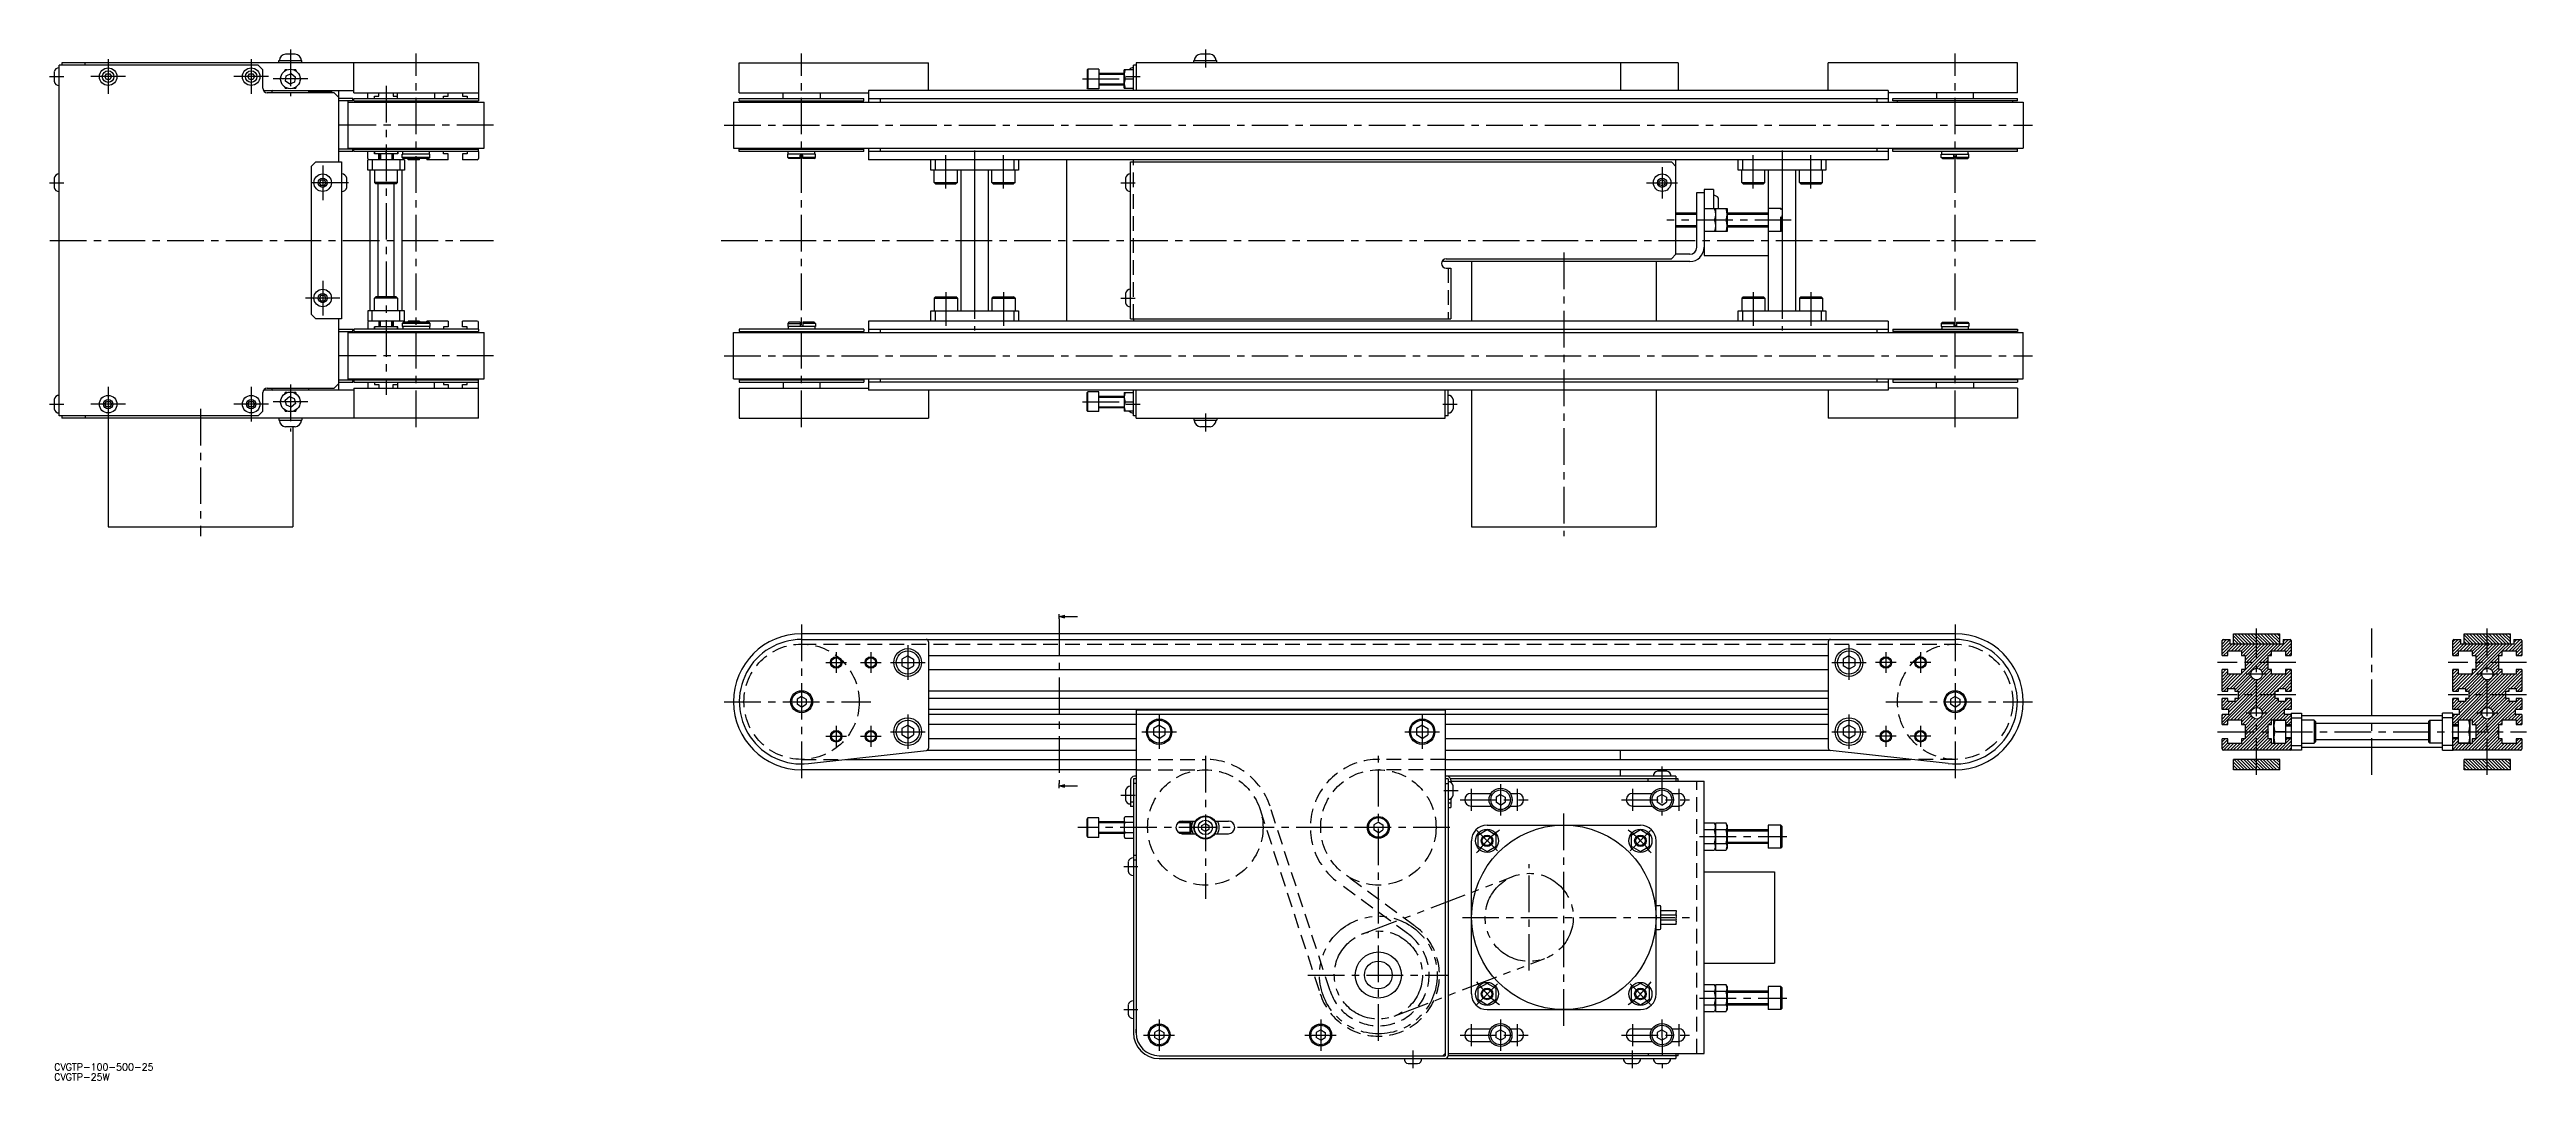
# Model space of a CAD drawing. Extents: x -2 to 1072, y -7 to 440.
import ezdxf

# ---------------------------------------------------------------- set-up
doc = ezdxf.new("R2010")
doc.units = 0
doc.header["$LTSCALE"] = 0.5
for name, pattern in [('CENTER', [50.8, 31.75, -6.35, 6.35, -6.35]), ('DASHED', [19.05, 12.7, -6.35]), ('PHANTOM', [63.5, 31.75, -6.35, 6.35, -6.35, 6.35, -6.35])]:
    doc.linetypes.add(name, pattern=pattern)
doc.layers.get('0').update_dxf_attribs({"linetype": 'CONTINUOUS'})
doc.layers.add('CENTER', color=1, linetype='CENTER')
doc.styles.get("Standard").update_dxf_attribs({"font": 'txt.shx', "height": 3, "bigfont": 'bigfont.shx'})

# ---------------------------------------------------------------- blocks, each defined once
blk = doc.blocks.new('_OPEN30')
at = {"color": 0, "linetype": 'BYBLOCK'}
for p, q in [((-1, 0.27), (0, 0)), ((0, 0), (-1, -0.27)), ((0, 0), (-1, 0))]:
    blk.add_line(p, q, dxfattribs=at)
blk = doc.blocks.new('*U79')
at = {"color": 7, "linetype": 'CONTINUOUS'}
blk.add_lwpolyline([(438.1, 193.8), (443.6, 193.8)], dxfattribs=at)
at = {"color": 7, "linetype": 'CONTINUOUS', "xscale": 2.5, "yscale": 2.5, "zscale": 2.5, "rotation": 180}
blk.add_blockref('_OPEN30', (435.6, 193.8), dxfattribs=at)
blk = doc.blocks.new('*U80')
at = {"color": 7, "linetype": 'CONTINUOUS'}
blk.add_lwpolyline([(438.1, 120.4), (443.6, 120.4)], dxfattribs=at)
at = {"color": 7, "linetype": 'CONTINUOUS', "xscale": 2.5, "yscale": 2.5, "zscale": 2.5, "rotation": 180}
blk.add_blockref('_OPEN30', (435.6, 120.4), dxfattribs=at)
blk = doc.blocks.new('*U81')
at = {"color": 7, "linetype": 'CONTINUOUS'}
blk.add_text('CVGTP-100-500-25', height=3, dxfattribs=at).set_placement((0, -3))
blk = doc.blocks.new('*U82')
at = {"color": 7, "linetype": 'CONTINUOUS'}
blk.add_text('CVGTP-25W', height=3, dxfattribs=at).set_placement((0, -7.3))

msp = doc.modelspace()

# ---------------------------------------------------------------- linework, layer by layer
at = {"color": 7, "linetype": 'CONTINUOUS'}
for p, q in [((0, 429.9), (0, 425.9)), ((88.4, 432.9), (2.2, 432.9)), ((2.2, 280.9), (2.2, 432.9)), ((183.9, 433.9), (3.4, 433.9)), ((3.4, 433.9), (3.4, 432.9)), ((13.4, 432.9), (13.4, 433.9)), ((90.4, 430.9), (88.4, 432.9)), ((90.4, 422.9), (90.4, 430.9)), ((97.4, 434.9), (107.4, 434.9)), ((97.4, 433.9), (97.4, 434.9)), ((104.5, 437.6), (100.3, 437.6)), ((107.4, 433.9), (107.4, 434.9)), ((129.9, 420.9), (129.9, 433.9)), ((183.9, 433.9), (183.9, 417.4)), ((297, 433.9), (379, 433.9)), ((297, 420.9), (297, 433.9)), ((379, 421.9), (379, 433.9)), ((448.1, 431.1), (447.8, 430.9)), ((447.8, 430.9), (447.8, 423)), ((448.1, 431.1), (448.1, 422.6)), ((452.8, 431.1), (448.1, 431.1)), ((452.8, 431.1), (452.8, 422.6)), ((463.8, 422.9), (463.8, 430.9)), ((467.8, 430.9), (463.8, 430.9)), ((467.8, 421.9), (467.8, 432.9)), ((469, 432.9), (467.8, 432.9)), ((469, 433.9), (469, 421.9)), ((704, 433.9), (469, 433.9)), ((494, 434.9), (504, 434.9)), ((494, 433.9), (494, 434.9)), ((501.1, 437.6), (496.9, 437.6)), ((504, 433.9), (504, 434.9)), ((679, 433.9), (679, 421.9)), ((704, 433.9), (704, 421.9)), ((851, 433.9), (769, 433.9)), ((769, 421.9), (769, 433.9)), ((851, 420.9), (851, 433.9)), ((22, 427.9), (22.7, 429.1)), ((22.7, 426.7), (22, 427.9)), ((22.7, 429.1), (24.1, 429.1)), ((24.1, 426.7), (22.7, 426.7)), ((24.1, 429.1), (24.8, 427.9)), ((24.8, 427.9), (24.1, 426.7)), ((84, 427.9), (84.7, 429.1)), ((84.7, 426.7), (84, 427.9)), ((84.7, 429.1), (86.1, 429.1)), ((86.1, 426.7), (84.7, 426.7)), ((86.1, 429.1), (86.8, 427.9)), ((86.8, 427.9), (86.1, 426.7)), ((90.7, 421.9), (129.9, 421.9)), ((121.4, 420.9), (92.4, 420.9)), ((94.4, 421.9), (94.4, 420.9)), ((94.6, 421.9), (94.4, 421.7)), ((102.4, 421.7), (94.4, 421.7)), ((100.3, 426), (100.6, 428.3)), ((102.1, 424.6), (100.3, 426)), ((100.6, 428.3), (102.7, 429.2)), ((104.2, 425.5), (102.1, 424.6)), ((110.4, 421.7), (102.4, 421.7)), ((102.7, 429.2), (104.5, 427.8)), ((104.5, 427.8), (104.2, 425.5)), ((110.4, 421.7), (110.2, 421.9)), ((110.4, 420.9), (110.4, 421.9)), ((120.4, 421.4), (110.4, 421.4)), ((120.4, 421.4), (119.9, 421.9)), ((120.4, 420.9), (120.4, 421.4)), ((123.4, 418.9), (121.4, 420.9)), ((123.4, 390.9), (123.4, 421.9)), ((129.9, 420.9), (183.9, 420.9)), ((135.9, 418.4), (135.9, 420.9)), ((138.8, 418.4), (138.8, 419.4)), ((138.8, 419.4), (140.8, 419.4)), ((140.8, 419.4), (140.8, 420.9)), ((147, 420.9), (147, 419.4)), ((147, 419.4), (148.9, 419.4)), ((148.9, 418.4), (148.9, 420.9)), ((164.9, 420.9), (164.9, 418.4)), ((168.8, 418.4), (168.8, 419.4)), ((168.8, 419.4), (170.8, 419.4)), ((170.8, 419.4), (170.8, 420.9)), ((177, 420.9), (177, 419.4)), ((177, 419.4), (179, 419.4)), ((179, 419.4), (179, 418.4)), ((297, 420.9), (353, 420.9)), ((316, 418.4), (316, 420.9)), ((332, 420.9), (332, 418.4)), ((795, 421.9), (353, 421.9)), ((353, 421.9), (353, 416.9)), ((448.1, 422.6), (447.8, 423)), ((452.8, 422.6), (448.1, 422.6)), ((452.8, 429.4), (463.8, 429.4)), ((452.8, 424.4), (463.8, 424.4)), ((463.8, 422.9), (467.8, 422.9)), ((464.1, 426.9), (467.8, 426.9)), ((795, 421.9), (795, 416.9)), ((851, 420.9), (795, 420.9)), ((816, 420.9), (816, 418.4)), ((832, 418.4), (832, 420.9)), ((129.4, 418.4), (123.4, 418.4)), ((129.4, 417.4), (123.4, 417.4)), ((127.4, 396.4), (127.4, 417.4)), ((127.4, 416.9), (186.4, 416.9)), ((129.4, 417.4), (129.4, 418.4)), ((129.9, 418.4), (183.9, 418.4)), ((129.9, 417.4), (129.9, 418.4)), ((129.9, 417.4), (183.9, 417.4)), ((131.9, 416.9), (131.9, 417.4)), ((181.9, 416.9), (181.9, 417.4)), ((186.4, 396.9), (186.4, 416.9)), ((294.5, 416.9), (853.5, 416.9)), ((294.5, 416.9), (294.5, 396.9)), ((297, 418.4), (351, 418.4)), ((297, 417.4), (297, 418.4)), ((297, 417.4), (351, 417.4)), ((299, 416.9), (299, 417.4)), ((349, 416.9), (349, 417.4)), ((351, 417.4), (351, 418.4)), ((353, 418.4), (795, 418.4)), ((358, 418.4), (358, 416.9)), ((790, 418.4), (790, 416.9)), ((797, 418.4), (851, 418.4)), ((797, 417.4), (797, 418.4)), ((851, 417.4), (797, 417.4)), ((799, 416.9), (799, 417.4)), ((849, 416.9), (849, 417.4)), ((851, 417.4), (851, 418.4)), ((853.5, 416.9), (853.5, 396.9)), ((113.4, 390.9), (111.4, 388.9)), ((111.4, 388.9), (111.4, 324.9)), ((113.4, 390.9), (124.6, 390.9)), ((129.4, 396.4), (123.4, 396.4)), ((129.4, 395.4), (123.4, 395.4)), ((124.6, 390.9), (124.6, 322.9)), ((127.4, 396.9), (186.4, 396.9)), ((129.4, 395.4), (129.4, 396.4)), ((129.9, 396.4), (183.9, 396.4)), ((129.9, 395.4), (129.9, 396.4)), ((183.9, 395.4), (129.9, 395.4)), ((131.9, 396.4), (131.9, 396.9)), ((135.9, 392.4), (135.9, 395.4)), ((151.9, 391.9), (135.9, 391.9)), ((135.9, 387.4), (135.9, 391.9)), ((151.9, 387.4), (135.9, 387.4)), ((137, 326.4), (137, 387.4)), ((137.9, 391.9), (137.9, 387.4)), ((138.8, 394.4), (138.8, 395.4)), ((149, 394.4), (138.8, 394.4)), ((138.9, 395.4), (138.9, 394.4)), ((138.9, 387.4), (138.9, 382)), ((140.8, 391.9), (140.8, 394.4)), ((140.9, 394.4), (140.9, 391.9)), ((143.9, 394.4), (143.9, 395.4)), ((146.9, 391.9), (146.9, 394.4)), ((147, 394.4), (147, 391.9)), ((148.9, 395.4), (148.9, 394.4)), ((148.9, 382), (148.9, 387.4)), ((149, 395.4), (149, 394.4)), ((149.9, 391.9), (149.9, 387.4)), ((150.8, 326.4), (150.8, 387.4)), ((151.2, 395.4), (150.9, 395.4)), ((162.9, 394.3), (150.9, 394.3)), ((150.9, 394.3), (151.2, 394.3)), ((150.9, 392.9), (150.9, 394.3)), ((162.9, 392.9), (150.9, 392.9)), ((151.4, 392.4), (150.9, 392.9)), ((151.2, 394.3), (151.2, 395.4)), ((151.3, 391.9), (151.3, 392.5)), ((162.4, 392.4), (151.4, 392.4)), ((151.9, 391.9), (151.9, 387.4)), ((153.5, 391.9), (153.5, 392.4)), ((158.3, 391.9), (153.5, 391.9)), ((158.3, 391.9), (158.3, 392.4)), ((161.5, 392.4), (161.5, 391.9)), ((170.8, 391.9), (161.5, 391.9)), ((162.4, 392.4), (162.9, 392.9)), ((162.7, 394.3), (162.7, 395.4)), ((162.9, 394.3), (162.7, 394.3)), ((162.9, 392.9), (162.9, 394.3)), ((168.8, 394.4), (168.8, 395.4)), ((170.8, 394.4), (168.8, 394.4)), ((170.8, 391.9), (170.8, 394.4)), ((177, 394.4), (177, 391.9)), ((179, 394.4), (177, 394.4)), ((183.4, 391.9), (177, 391.9)), ((179, 395.4), (179, 394.4)), ((181.9, 396.4), (181.9, 396.9)), ((183.9, 395.4), (183.9, 396.4)), ((183.9, 395.4), (183.9, 392.4)), ((294.5, 396.9), (853.5, 396.9)), ((297, 396.4), (351, 396.4)), ((297, 395.4), (297, 396.4)), ((351, 395.4), (297, 395.4)), ((299, 396.4), (299, 396.9)), ((318.2, 395.4), (318, 395.4)), ((330, 394.3), (318, 394.3)), ((318, 394.3), (318.2, 394.3)), ((318, 392.9), (318, 394.3)), ((318, 392.9), (323.4, 392.9)), ((318.5, 392.4), (318, 392.9)), ((318.2, 394.3), (318.2, 395.4)), ((323.4, 392.4), (318.5, 392.4)), ((323.4, 393.9), (324.6, 393.9)), ((323.4, 392.4), (323.4, 393.9)), ((324.6, 392.4), (324.6, 393.9)), ((330, 392.9), (324.6, 392.9)), ((329.5, 392.4), (324.6, 392.4)), ((329.5, 392.4), (330, 392.9)), ((329.7, 394.3), (329.7, 395.4)), ((330, 394.3), (329.7, 394.3)), ((330, 392.9), (330, 394.3)), ((349, 396.4), (349, 396.9)), ((351, 395.4), (351, 396.4)), ((353, 396.9), (353, 391.9)), ((795, 395.4), (353, 395.4)), ((795, 391.9), (353, 391.9)), ((358, 396.9), (358, 395.4)), ((380, 387.4), (380, 391.9)), ((418, 387.4), (380, 387.4)), ((381.5, 382), (381.5, 387.4)), ((382, 387.4), (382, 391.9)), ((391.5, 382), (391.5, 387.4)), ((393, 387.4), (393, 326.4)), ((399, 387.4), (399, 326.4)), ((405, 326.4), (405, 387.4)), ((406.5, 382), (406.5, 387.4)), ((416, 391.9), (416, 387.4)), ((416.5, 382), (416.5, 387.4)), ((418, 391.9), (418, 387.4)), ((439, 321.9), (439, 391.9)), ((466.6, 390.9), (701, 390.9)), ((466.6, 322.9), (466.6, 390.9)), ((467.8, 390.9), (467.8, 391.9)), ((701, 390.9), (703, 388.9)), ((703, 350.9), (703, 391.9)), ((730, 387.4), (730, 391.9)), ((768, 387.4), (730, 387.4)), ((731.5, 382), (731.5, 387.4)), ((732, 387.4), (732, 391.9)), ((741.5, 382), (741.5, 387.4)), ((743, 387.4), (743, 326.4)), ((749, 387.4), (749, 326.4)), ((755, 326.4), (755, 387.4)), ((756.5, 382), (756.5, 387.4)), ((766, 391.9), (766, 387.4)), ((766.5, 382), (766.5, 387.4)), ((768, 391.9), (768, 387.4)), ((790, 396.9), (790, 395.4)), ((795, 396.9), (795, 391.9)), ((797, 395.4), (797, 396.4)), ((851, 396.4), (797, 396.4)), ((851, 395.4), (797, 395.4)), ((799, 396.4), (799, 396.9)), ((818.2, 395.4), (818, 395.4)), ((818, 394.3), (830, 394.3)), ((818, 392.9), (818, 394.3)), ((818, 394.3), (818.2, 394.3)), ((818.5, 392.4), (818, 392.9)), ((818, 392.9), (823.4, 392.9)), ((818.2, 394.3), (818.2, 395.4)), ((818.5, 392.4), (823.4, 392.4)), ((823.4, 392.4), (823.4, 393.9)), ((824.6, 393.9), (823.4, 393.9)), ((824.6, 392.4), (824.6, 393.9)), ((830, 392.9), (824.6, 392.9)), ((824.6, 392.4), (829.5, 392.4)), ((829.5, 392.4), (830, 392.9)), ((829.7, 394.3), (829.7, 395.4)), ((830, 394.3), (829.7, 394.3)), ((830, 392.9), (830, 394.3)), ((849, 396.4), (849, 396.9)), ((851, 395.4), (851, 396.4)), ((0, 383.9), (0, 379.9)), ((115, 381.9), (115.7, 383.1)), ((115.7, 380.7), (115, 381.9)), ((115.7, 383.1), (117.1, 383.1)), ((117.1, 380.7), (115.7, 380.7)), ((117.1, 383.1), (117.8, 381.9)), ((117.8, 381.9), (117.1, 380.7)), ((126.8, 379.9), (126.8, 383.9)), ((139.5, 381.4), (138.9, 382)), ((148.9, 382), (138.9, 382)), ((148.3, 381.4), (139.5, 381.4)), ((140.4, 332.4), (140.4, 381.4)), ((147.4, 332.4), (147.4, 381.4)), ((148.9, 382), (148.3, 381.4)), ((381.5, 382), (391.5, 382)), ((381.5, 382), (382.1, 381.4)), ((382.1, 381.4), (390.9, 381.4)), ((391.5, 382), (390.9, 381.4)), ((406.5, 384.7), (406.5, 384.7)), ((406.5, 383.4), (406.5, 383.4)), ((406.5, 382), (416.5, 382)), ((406.5, 382), (407.1, 381.4)), ((407.1, 381.4), (415.9, 381.4)), ((416.5, 382), (415.9, 381.4)), ((464.4, 383.9), (464.4, 379.9)), ((695.7, 382.6), (697, 383.3)), ((695.7, 381.2), (695.7, 382.6)), ((697, 380.5), (695.7, 381.2)), ((697, 383.3), (698.2, 382.6)), ((698.2, 381.2), (697, 380.5)), ((698.2, 382.6), (698.2, 381.2)), ((712, 353.9), (712, 377.7)), ((712, 377.7), (715.2, 377.7)), ((715.2, 378.9), (715.2, 350.4)), ((719.2, 378.9), (715.2, 378.9)), ((719.2, 378.9), (719.2, 370.7)), ((731.5, 384.7), (731.5, 384.7)), ((731.5, 383.4), (731.5, 383.4)), ((731.5, 382), (741.5, 382)), ((731.5, 382), (732.1, 381.4)), ((732.1, 381.4), (740.9, 381.4)), ((741.5, 382), (740.9, 381.4)), ((756.5, 384.7), (756.5, 384.7)), ((756.5, 383.4), (756.5, 383.4)), ((756.5, 382), (766.5, 382)), ((756.5, 382), (757.1, 381.4)), ((757.1, 381.4), (765.9, 381.4)), ((766.5, 382), (765.9, 381.4)), ((712, 368.7), (703, 368.7)), ((715.2, 370.7), (725.2, 370.7)), ((719.7, 365.7), (715.2, 365.7)), ((720.2, 370.7), (720.2, 360.7)), ((724.7, 365.7), (720.2, 365.7)), ((721.4, 370.7), (721.4, 375.2)), ((725.2, 370.7), (725.2, 360.7)), ((743, 368.7), (725.2, 368.7)), ((712, 362.7), (703, 362.7)), ((725.2, 360.7), (715.2, 360.7)), ((743, 362.7), (725.2, 362.7)), ((602.2, 347.7), (602.2, 348.5)), ((707, 347.7), (602.2, 347.7)), ((603.4, 348.9), (701, 348.9)), ((603.4, 344.9), (605.4, 344.9)), ((605.4, 344.9), (605.4, 322.9)), ((614.4, 347.7), (614.4, 321.9)), ((694.4, 347.7), (614.4, 347.7)), ((702.3, 347.7), (623.3, 347.7)), ((694.4, 347.7), (694.4, 321.9)), ((703, 350.9), (701, 348.9)), ((707, 350.9), (703, 350.9)), ((709, 347.7), (706, 347.7)), ((708, 350.9), (707, 350.9)), ((709, 350.9), (708, 350.9)), ((715.2, 350.4), (743, 350.4)), ((115, 331.9), (115.7, 333.2)), ((115.7, 333.2), (117.1, 333.2)), ((117.1, 333.2), (117.8, 331.9)), ((464.4, 333.9), (464.4, 329.9)), ((111.4, 324.9), (113.4, 322.9)), ((124.6, 322.9), (113.4, 322.9)), ((115.7, 330.6), (115, 331.9)), ((117.1, 330.6), (115.7, 330.6)), ((117.8, 331.9), (117.1, 330.6)), ((123.4, 291.9), (123.4, 322.9)), ((135.9, 326.4), (135.9, 321.9)), ((151.9, 326.4), (135.9, 326.4)), ((137.9, 321.9), (137.9, 326.4)), ((139.5, 332.4), (138.9, 331.8)), ((138.9, 326.4), (138.9, 331.8)), ((148.9, 331.8), (138.9, 331.8)), ((148.3, 332.4), (139.5, 332.4)), ((148.9, 331.8), (148.3, 332.4)), ((148.9, 331.8), (148.9, 326.4)), ((149.9, 321.9), (149.9, 326.4)), ((151.9, 321.9), (151.9, 326.4)), ((380, 326.4), (418, 326.4)), ((380, 321.9), (380, 326.4)), ((381.5, 331.8), (382.1, 332.4)), ((381.5, 331.8), (381.5, 326.4)), ((381.5, 331.8), (391.5, 331.8)), ((381.5, 330.5), (381.5, 330.5)), ((381.5, 329.1), (381.5, 329.1)), ((382, 321.9), (382, 326.4)), ((382.1, 332.4), (390.9, 332.4)), ((391.5, 331.8), (390.9, 332.4)), ((391.5, 331.8), (391.5, 326.4)), ((406.5, 331.8), (407.1, 332.4)), ((406.5, 331.8), (416.5, 331.8)), ((406.5, 331.8), (406.5, 326.4)), ((406.5, 330.5), (406.5, 330.5)), ((406.5, 329.1), (406.5, 329.1)), ((407.1, 332.4), (415.9, 332.4)), ((416.5, 331.8), (415.9, 332.4)), ((416, 326.4), (416, 321.9)), ((416.5, 331.8), (416.5, 326.4)), ((418, 326.4), (418, 321.9)), ((466.6, 322.9), (605.4, 322.9)), ((467.8, 322.9), (467.8, 321.9)), ((730, 326.4), (768, 326.4)), ((730, 321.9), (730, 326.4)), ((731.5, 331.8), (732.1, 332.4)), ((731.5, 331.8), (741.5, 331.8)), ((731.5, 331.8), (731.5, 326.4)), ((731.5, 330.5), (731.5, 330.5)), ((731.5, 329.1), (731.5, 329.1)), ((732, 321.9), (732, 326.4)), ((732.1, 332.4), (740.9, 332.4)), ((741.5, 331.8), (740.9, 332.4)), ((741.5, 331.8), (741.5, 326.4)), ((756.5, 331.8), (757.1, 332.4)), ((756.5, 331.8), (766.5, 331.8)), ((756.5, 331.8), (756.5, 326.4)), ((756.5, 330.5), (756.5, 330.5)), ((756.5, 329.1), (756.5, 329.1)), ((757.1, 332.4), (765.9, 332.4)), ((766.5, 331.8), (765.9, 332.4)), ((766, 326.4), (766, 321.9)), ((766.5, 331.8), (766.5, 326.4)), ((768, 326.4), (768, 321.9)), ((123.4, 318.4), (129.4, 318.4)), ((123.4, 317.4), (129.4, 317.4)), ((127.4, 296.4), (127.4, 317.4)), ((127.4, 316.9), (186.4, 316.9)), ((129.4, 317.4), (129.4, 318.4)), ((183.9, 318.4), (129.9, 318.4)), ((129.9, 318.4), (129.9, 317.4)), ((129.9, 317.4), (183.9, 317.4)), ((131.9, 317.4), (131.9, 316.9)), ((151.9, 321.9), (135.9, 321.9)), ((135.9, 321.4), (135.9, 318.4)), ((138.8, 319.4), (138.8, 318.4)), ((149, 319.4), (138.8, 319.4)), ((138.9, 318.4), (138.9, 319.4)), ((140.8, 321.9), (140.8, 319.4)), ((140.9, 319.4), (140.9, 321.9)), ((143.9, 319.4), (143.9, 318.4)), ((146.9, 321.9), (146.9, 319.4)), ((147, 319.4), (147, 321.9)), ((148.9, 318.4), (148.9, 319.4)), ((149, 318.4), (149, 319.4)), ((151.4, 321.4), (150.9, 320.9)), ((162.9, 320.9), (150.9, 320.9)), ((150.9, 320.9), (150.9, 319.6)), ((162.9, 319.6), (150.9, 319.6)), ((150.9, 319.6), (151.2, 319.6)), ((151.2, 318.4), (150.9, 318.4)), ((151.2, 319.6), (151.2, 318.4)), ((162.4, 321.4), (151.4, 321.4)), ((158.3, 321.9), (153.5, 321.9)), ((153.5, 321.9), (153.5, 321.4)), ((158.3, 321.9), (158.3, 321.4)), ((161.5, 321.4), (161.5, 321.9)), ((170.8, 321.9), (161.5, 321.9)), ((162.4, 321.4), (162.9, 320.9)), ((162.9, 319.6), (162.7, 319.6)), ((162.7, 319.6), (162.7, 318.4)), ((162.9, 320.9), (162.9, 319.6)), ((170.8, 319.4), (168.8, 319.4)), ((168.8, 319.4), (168.8, 318.4)), ((170.8, 321.9), (170.8, 319.4)), ((177, 319.4), (177, 321.9)), ((183.4, 321.9), (177, 321.9)), ((179, 319.4), (177, 319.4)), ((179, 318.4), (179, 319.4)), ((181.9, 317.4), (181.9, 316.9)), ((183.9, 318.4), (183.9, 321.4)), ((183.9, 318.4), (183.9, 317.4)), ((186.4, 296.9), (186.4, 316.9)), ((294.5, 316.9), (853.5, 316.9)), ((294.5, 296.9), (294.5, 316.9)), ((351, 318.4), (297, 318.4)), ((297, 318.4), (297, 317.4)), ((297, 317.4), (351, 317.4)), ((299, 317.4), (299, 316.9)), ((318.5, 321.4), (318, 320.9)), ((318, 320.9), (323.4, 320.9)), ((318, 320.9), (318, 319.6)), ((330, 319.6), (318, 319.6)), ((318, 319.6), (318.2, 319.6)), ((318.2, 318.4), (318, 318.4)), ((318.2, 319.6), (318.2, 318.4)), ((323.4, 321.4), (318.5, 321.4)), ((323.4, 321.4), (323.4, 319.9)), ((323.4, 319.9), (324.6, 319.9)), ((329.5, 321.4), (324.6, 321.4)), ((324.6, 321.4), (324.6, 319.9)), ((330, 320.9), (324.6, 320.9)), ((329.5, 321.4), (330, 320.9)), ((330, 319.6), (329.7, 319.6)), ((329.7, 319.6), (329.7, 318.4)), ((330, 320.9), (330, 319.6)), ((349, 317.4), (349, 316.9)), ((351, 318.4), (351, 317.4)), ((795, 321.9), (353, 321.9)), ((353, 321.9), (353, 316.9)), ((353, 318.4), (795, 318.4)), ((358, 318.4), (358, 316.9)), ((790, 318.4), (790, 316.9)), ((795, 321.9), (795, 316.9)), ((797, 318.4), (797, 317.4)), ((797, 318.4), (851, 318.4)), ((851, 317.4), (797, 317.4)), ((799, 317.4), (799, 316.9)), ((818.5, 321.4), (818, 320.9)), ((818, 320.9), (818, 319.6)), ((818, 320.9), (823.4, 320.9)), ((818, 319.6), (830, 319.6)), ((818, 319.6), (818.2, 319.6)), ((818.2, 318.4), (818, 318.4)), ((818.2, 319.6), (818.2, 318.4)), ((818.5, 321.4), (823.4, 321.4)), ((823.4, 321.4), (823.4, 319.9)), ((824.6, 319.9), (823.4, 319.9)), ((824.6, 321.4), (829.5, 321.4)), ((824.6, 321.4), (824.6, 319.9)), ((830, 320.9), (824.6, 320.9)), ((829.5, 321.4), (830, 320.9)), ((829.7, 319.6), (829.7, 318.4)), ((830, 319.6), (829.7, 319.6)), ((829.7, 318.4), (830, 318.4)), ((830, 320.9), (830, 319.6)), ((849, 317.4), (849, 316.9)), ((851, 318.4), (851, 317.4)), ((853.5, 296.9), (853.5, 316.9)), ((90.4, 282.9), (90.4, 290.9)), ((129.9, 291.9), (90.7, 291.9)), ((92.4, 292.9), (121.4, 292.9)), ((94.4, 292.9), (94.4, 291.9)), ((94.4, 292.1), (94.6, 291.9)), ((94.4, 292.1), (110.4, 292.1)), ((110.2, 291.9), (110.4, 292.1)), ((110.4, 291.9), (110.4, 292.9)), ((121.4, 292.9), (123.4, 294.9)), ((123.4, 296.4), (129.4, 296.4)), ((123.4, 295.4), (129.4, 295.4)), ((127.4, 296.9), (186.4, 296.9)), ((129.4, 295.4), (129.4, 296.4)), ((129.9, 296.4), (183.9, 296.4)), ((129.9, 296.4), (129.9, 295.4)), ((129.9, 295.4), (183.9, 295.4)), ((129.9, 292.9), (183.9, 292.9)), ((129.9, 292.9), (129.9, 279.9)), ((131.9, 296.9), (131.9, 296.4)), ((135.9, 295.4), (135.9, 292.9)), ((138.8, 295.4), (138.8, 294.4)), ((138.8, 294.4), (140.8, 294.4)), ((140.8, 294.4), (140.8, 292.9)), ((147, 292.9), (147, 294.4)), ((147, 294.4), (148.9, 294.4)), ((148.9, 295.4), (148.9, 292.9)), ((164.9, 292.9), (164.9, 295.4)), ((168.8, 295.4), (168.8, 294.4)), ((168.8, 294.4), (170.8, 294.4)), ((170.8, 294.4), (170.8, 292.9)), ((177, 292.9), (177, 294.4)), ((177, 294.4), (179, 294.4)), ((179, 294.4), (179, 295.4)), ((181.9, 296.9), (181.9, 296.4)), ((183.9, 279.9), (183.9, 296.4)), ((294.5, 296.9), (853.5, 296.9)), ((297, 296.4), (351, 296.4)), ((297, 296.4), (297, 295.4)), ((297, 295.4), (351, 295.4)), ((297, 292.9), (353, 292.9)), ((297, 292.9), (297, 279.9)), ((299, 296.9), (299, 296.4)), ((316, 295.4), (316, 292.9)), ((332, 292.9), (332, 295.4)), ((349, 296.9), (349, 296.4)), ((351, 296.4), (351, 295.4)), ((353, 296.9), (353, 291.9)), ((795, 295.4), (353, 295.4)), ((795, 291.9), (353, 291.9)), ((358, 296.9), (358, 295.4)), ((379, 291.9), (379, 279.9)), ((448.1, 291.2), (447.8, 290.9)), ((447.8, 283), (447.8, 290.9)), ((448.1, 282.7), (448.1, 291.2)), ((452.8, 291.2), (448.1, 291.2)), ((452.8, 282.7), (452.8, 291.2)), ((463.8, 290.9), (463.8, 282.9)), ((463.8, 290.9), (467.8, 290.9)), ((467.8, 280.9), (467.8, 291.9)), ((469, 279.9), (469, 291.9)), ((603, 279.9), (603, 291.9)), ((604.2, 280.9), (604.2, 291.9)), ((614.4, 291.9), (614.4, 232.7)), ((694.4, 291.9), (694.4, 232.7)), ((769, 291.9), (769, 279.9)), ((790, 296.9), (790, 295.4)), ((795, 296.9), (795, 291.9)), ((851, 292.9), (795, 292.9)), ((851, 296.4), (797, 296.4)), ((797, 296.4), (797, 295.4)), ((797, 295.4), (851, 295.4)), ((799, 296.9), (799, 296.4)), ((816, 292.9), (816, 295.4)), ((832, 295.4), (832, 292.9)), ((849, 296.9), (849, 296.4)), ((851, 296.4), (851, 295.4)), ((851, 292.9), (851, 279.9)), ((0, 287.9), (0, 283.9)), ((88.4, 280.9), (2.2, 280.9)), ((3.4, 280.9), (3.4, 279.9)), ((183.9, 279.9), (3.4, 279.9)), ((13.4, 280.9), (13.4, 279.9)), ((22, 285.9), (22.7, 287.1)), ((22.7, 284.7), (22, 285.9)), ((22.7, 287.1), (24.1, 287.1)), ((24.1, 284.7), (22.7, 284.7)), ((23.4, 279.9), (23.4, 232.7)), ((24.1, 287.1), (24.8, 285.9)), ((24.8, 285.9), (24.1, 284.7)), ((84, 285.9), (84.7, 287.1)), ((84.7, 284.7), (84, 285.9)), ((84.7, 287.1), (86.1, 287.1)), ((86.1, 284.7), (84.7, 284.7)), ((86.1, 287.1), (86.8, 285.9)), ((86.8, 285.9), (86.1, 284.7)), ((88.4, 280.9), (90.4, 282.9)), ((97.4, 279.9), (97.4, 278.9)), ((100.2, 287.6), (102, 289.2)), ((100.7, 285.4), (100.2, 287.6)), ((102.8, 284.6), (100.7, 285.4)), ((102, 289.2), (104.1, 288.4)), ((104.6, 286.2), (102.8, 284.6)), ((104.1, 288.4), (104.6, 286.2)), ((107.4, 279.9), (107.4, 278.9)), ((297, 279.9), (379, 279.9)), ((448.1, 282.7), (447.8, 283)), ((452.8, 282.7), (448.1, 282.7)), ((452.8, 289.4), (463.8, 289.4)), ((452.8, 284.4), (463.8, 284.4)), ((467.8, 282.9), (463.8, 282.9)), ((464.1, 286.9), (467.8, 286.9)), ((469, 280.9), (467.8, 280.9)), ((469, 279.9), (603, 279.9)), ((494, 279.9), (494, 278.9)), ((504, 279.9), (504, 278.9)), ((604.2, 280.9), (603, 280.9)), ((606.4, 287.9), (606.4, 283.9)), ((851, 279.9), (769, 279.9)), ((97.4, 278.9), (107.4, 278.9)), ((104.5, 276.1), (100.3, 276.1)), ((103.4, 276.1), (103.4, 232.7)), ((494, 278.9), (504, 278.9)), ((501.1, 276.1), (496.9, 276.1)), ((23.4, 232.7), (103.4, 232.7)), ((614.4, 232.7), (694.4, 232.7)), ((824, 186.4), (324, 186.4)), ((324, 183.9), (824, 183.9)), ((379, 182.9), (379, 136.8)), ((769, 182.9), (769, 136.8)), ((939.7, 177), (939.7, 183.4)), ((940.2, 183.9), (943.2, 183.9)), ((943.2, 181.9), (943.2, 183.9)), ((944.7, 181.9), (944.7, 186.4)), ((944.7, 186.4), (964.7, 186.4)), ((964.7, 181.9), (964.7, 186.4)), ((966.2, 183.9), (969.2, 183.9)), ((966.2, 183.9), (966.2, 181.9)), ((969.7, 183.4), (969.7, 177)), ((1039.7, 177), (1039.7, 183.4)), ((1040.2, 183.9), (1043.2, 183.9)), ((1043.2, 181.9), (1043.2, 183.9)), ((1044.7, 181.9), (1044.7, 186.4)), ((1044.7, 186.4), (1064.7, 186.4)), ((1064.7, 181.9), (1064.7, 186.4)), ((1066.2, 183.9), (1069.2, 183.9)), ((1066.2, 183.9), (1066.2, 181.9)), ((1069.7, 183.4), (1069.7, 177)), ((370, 176.8), (367.5, 175.3)), ((367.5, 175.3), (367.5, 172.5)), ((370, 171), (367.5, 172.5)), ((370, 176.8), (372.5, 175.3)), ((370, 171), (372.5, 172.5)), ((372.5, 175.3), (372.5, 172.5)), ((379, 177), (769, 177)), ((778, 176.8), (775.5, 175.3)), ((775.5, 175.3), (775.5, 172.5)), ((778, 171), (775.5, 172.5)), ((778, 176.8), (780.5, 175.3)), ((778, 171), (780.5, 172.5)), ((780.5, 175.3), (780.5, 172.5)), ((939.7, 177), (942.2, 177)), ((942.2, 177), (942.2, 179)), ((942.2, 179), (948.2, 179)), ((966.2, 181.9), (943.2, 181.9)), ((948.2, 179), (948.2, 177)), ((948.2, 177), (949.7, 177)), ((949.7, 177), (949.7, 170.8)), ((959.7, 170.8), (959.7, 177)), ((959.7, 177), (961.2, 177)), ((961.2, 177), (961.2, 179)), ((961.2, 179), (967.2, 179)), ((967.2, 179), (967.2, 177)), ((967.2, 177), (969.7, 177)), ((1039.7, 177), (1042.2, 177)), ((1042.2, 177), (1042.2, 179)), ((1042.2, 179), (1048.2, 179)), ((1066.2, 181.9), (1043.2, 181.9)), ((1048.2, 179), (1048.2, 177)), ((1048.2, 177), (1049.7, 177)), ((1049.7, 177), (1049.7, 170.8)), ((1059.7, 170.8), (1059.7, 177)), ((1059.7, 177), (1061.2, 177)), ((1061.2, 177), (1061.2, 179)), ((1061.2, 179), (1067.2, 179)), ((1067.2, 179), (1067.2, 177)), ((1067.2, 177), (1069.7, 177)), ((379, 170.8), (769, 170.8)), ((769, 161.5), (379, 161.5)), ((942.2, 170.8), (939.7, 170.8)), ((939.7, 161.5), (939.7, 170.8)), ((939.7, 161.5), (942.2, 161.5)), ((942.2, 168.8), (942.2, 170.8)), ((948.2, 168.8), (942.2, 168.8)), ((942.2, 161.5), (942.2, 162.7)), ((942.2, 162.7), (945.2, 162.7)), ((945.2, 162.7), (945.2, 161.5)), ((945.2, 161.5), (946.7, 161.5)), ((946.7, 161.5), (946.7, 158.3)), ((949.7, 170.8), (948.2, 170.8)), ((948.2, 170.8), (948.2, 168.8)), ((961.2, 170.8), (959.7, 170.8)), ((961.2, 168.8), (961.2, 170.8)), ((967.2, 168.8), (961.2, 168.8)), ((962.7, 158.3), (962.7, 161.5)), ((962.7, 161.5), (964.2, 161.5)), ((964.2, 161.5), (964.2, 162.7)), ((964.2, 162.7), (967.2, 162.7)), ((969.7, 170.8), (967.2, 170.8)), ((967.2, 170.8), (967.2, 168.8)), ((967.2, 162.7), (967.2, 161.5)), ((967.2, 161.5), (969.7, 161.5)), ((969.7, 170.8), (969.7, 161.5)), ((1042.2, 170.8), (1039.7, 170.8)), ((1039.7, 161.5), (1039.7, 170.8)), ((1039.7, 161.5), (1042.2, 161.5)), ((1042.2, 168.8), (1042.2, 170.8)), ((1048.2, 168.8), (1042.2, 168.8)), ((1042.2, 161.5), (1042.2, 162.7)), ((1042.2, 162.7), (1045.2, 162.7)), ((1045.2, 162.7), (1045.2, 161.5)), ((1045.2, 161.5), (1046.7, 161.5)), ((1046.7, 161.5), (1046.7, 158.3)), ((1049.7, 170.8), (1048.2, 170.8)), ((1048.2, 170.8), (1048.2, 168.8)), ((1061.2, 170.8), (1059.7, 170.8)), ((1061.2, 168.8), (1061.2, 170.8)), ((1067.2, 168.8), (1061.2, 168.8)), ((1062.7, 158.3), (1062.7, 161.5)), ((1062.7, 161.5), (1064.2, 161.5)), ((1064.2, 161.5), (1064.2, 162.7)), ((1064.2, 162.7), (1067.2, 162.7)), ((1069.7, 170.8), (1067.2, 170.8)), ((1067.2, 170.8), (1067.2, 168.8)), ((1067.2, 162.7), (1067.2, 161.5)), ((1067.2, 161.5), (1069.7, 161.5)), ((1069.7, 170.8), (1069.7, 161.5)), ((324, 159.2), (322, 158)), ((322, 158), (322, 155.8)), ((324, 154.6), (322, 155.8)), ((324, 159.2), (326, 158)), ((324, 154.6), (326, 155.8)), ((326, 158), (326, 155.8)), ((769, 158.3), (379, 158.3)), ((769, 153.5), (379, 153.5)), ((769, 151.3), (379, 151.3)), ((469, 153.4), (603, 153.4)), ((469, 153.4), (469, 13.4)), ((603, 153.4), (603, 3.4)), ((824, 159.2), (822, 158)), ((822, 158), (822, 155.8)), ((824, 154.6), (822, 155.8)), ((824, 159.2), (826, 158)), ((824, 154.6), (826, 155.8)), ((826, 158), (826, 155.8)), ((942.2, 158.3), (939.7, 158.3)), ((939.7, 153.5), (939.7, 158.3)), ((942.7, 153.5), (939.7, 153.5)), ((939.7, 147), (939.7, 151.3)), ((942.7, 151.3), (939.7, 151.3)), ((942.2, 157), (942.2, 158.3)), ((945.2, 157), (942.2, 157)), ((942.7, 151.3), (942.7, 153.5)), ((946.7, 158.3), (945.2, 158.3)), ((945.2, 158.3), (945.2, 157)), ((964.2, 158.3), (962.7, 158.3)), ((964.2, 157), (964.2, 158.3)), ((967.2, 157), (964.2, 157)), ((969.7, 153.5), (966.7, 153.5)), ((966.7, 153.5), (966.7, 151.3)), ((969.7, 151.3), (966.7, 151.3)), ((969.7, 158.3), (967.2, 158.3)), ((967.2, 158.3), (967.2, 157)), ((969.7, 158.3), (969.7, 153.5)), ((969.7, 151.9), (969.7, 135.9)), ((969.7, 151.9), (974.2, 151.9)), ((974.2, 151.9), (974.2, 135.9)), ((1035.2, 150.8), (974.2, 150.8)), ((1039.7, 151.9), (1035.2, 151.9)), ((1035.2, 135.9), (1035.2, 151.9)), ((1042.2, 158.3), (1039.7, 158.3)), ((1039.7, 153.5), (1039.7, 158.3)), ((1042.7, 153.5), (1039.7, 153.5)), ((1039.7, 135.9), (1039.7, 151.9)), ((1042.7, 151.3), (1039.7, 151.3)), ((1042.2, 157), (1042.2, 158.3)), ((1045.2, 157), (1042.2, 157)), ((1042.7, 151.3), (1042.7, 153.5)), ((1046.7, 158.3), (1045.2, 158.3)), ((1045.2, 158.3), (1045.2, 157)), ((1064.2, 158.3), (1062.7, 158.3)), ((1064.2, 157), (1064.2, 158.3)), ((1067.2, 157), (1064.2, 157)), ((1069.7, 153.5), (1066.7, 153.5)), ((1066.7, 153.5), (1066.7, 151.3)), ((1069.7, 151.3), (1066.7, 151.3)), ((1069.7, 158.3), (1067.2, 158.3)), ((1067.2, 158.3), (1067.2, 157)), ((1069.7, 158.3), (1069.7, 153.5)), ((1069.7, 151.3), (1069.7, 147)), ((370, 146.8), (367.5, 145.3)), ((367.5, 145.3), (367.5, 142.5)), ((370, 141), (367.5, 142.5)), ((370, 146.8), (372.5, 145.3)), ((370, 141), (372.5, 142.5)), ((372.5, 145.3), (372.5, 142.5)), ((469, 147), (379, 147)), ((469, 140.8), (379, 140.8)), ((479, 146.8), (476.5, 145.3)), ((476.5, 145.3), (476.5, 142.5)), ((479, 141), (476.5, 142.5)), ((479, 146.8), (481.5, 145.3)), ((479, 141), (481.5, 142.5)), ((481.5, 145.3), (481.5, 142.5)), ((593, 146.8), (590.5, 145.3)), ((590.5, 145.3), (590.5, 142.5)), ((593, 141), (590.5, 142.5)), ((593, 146.8), (595.5, 145.3)), ((593, 141), (595.5, 142.5)), ((595.5, 145.3), (595.5, 142.5)), ((769, 147), (603, 147)), ((769, 140.8), (603, 140.8)), ((778, 146.8), (775.5, 145.3)), ((775.5, 145.3), (775.5, 142.5)), ((778, 141), (775.5, 142.5)), ((778, 146.8), (780.5, 145.3)), ((778, 141), (780.5, 142.5)), ((780.5, 145.3), (780.5, 142.5)), ((939.7, 147), (942.2, 147)), ((942.2, 140.8), (939.7, 140.8)), ((939.7, 136.4), (939.7, 140.8)), ((942.2, 147), (942.2, 149)), ((942.2, 149), (948.2, 149)), ((942.2, 138.8), (942.2, 140.8)), ((948.2, 149), (948.2, 147)), ((948.2, 147), (949.7, 147)), ((949.7, 140.8), (948.2, 140.8)), ((948.2, 140.8), (948.2, 138.8)), ((949.7, 147), (949.7, 140.8)), ((959.7, 140.8), (959.7, 147)), ((959.7, 147), (961.2, 147)), ((961.2, 140.8), (959.7, 140.8)), ((961.2, 147), (961.2, 149)), ((961.2, 149), (967.2, 149)), ((961.2, 138.8), (961.2, 140.8)), ((962.2, 138.9), (962.2, 148.9)), ((962.2, 148.9), (967.2, 148.9)), ((967.2, 143.9), (962.6, 143.9)), ((967.2, 149), (967.2, 138.8)), ((967.2, 147), (969.7, 147)), ((969.7, 146.9), (967.2, 146.9)), ((967.2, 140.9), (969.7, 140.9)), ((969.7, 140.8), (967.2, 140.8)), ((969.7, 149.9), (974.2, 149.9)), ((979.6, 148.9), (974.2, 148.9)), ((979.6, 148.9), (980.2, 148.3)), ((979.6, 148.9), (979.6, 138.9)), ((980.2, 148.3), (980.2, 139.5)), ((1029.2, 147.4), (980.2, 147.4)), ((1029.2, 140.4), (980.2, 140.4)), ((1029.8, 148.9), (1029.2, 148.3)), ((1029.2, 148.3), (1029.2, 139.5)), ((1029.8, 148.9), (1035.2, 148.9)), ((1029.8, 148.9), (1029.8, 138.9)), ((1039.7, 149.9), (1035.2, 149.9)), ((1039.7, 147), (1042.2, 147)), ((1042.2, 146.9), (1039.7, 146.9)), ((1039.7, 140.9), (1042.2, 140.9)), ((1042.2, 140.8), (1039.7, 140.8)), ((1042.2, 149), (1048.2, 149)), ((1042.2, 138.8), (1042.2, 149)), ((1047.2, 148.9), (1042.2, 148.9)), ((1042.2, 143.9), (1046.7, 143.9)), ((1047.2, 138.9), (1047.2, 148.9)), ((1048.2, 149), (1048.2, 147)), ((1048.2, 147), (1049.7, 147)), ((1049.7, 140.8), (1048.2, 140.8)), ((1048.2, 140.8), (1048.2, 138.8)), ((1049.7, 147), (1049.7, 140.8)), ((1059.7, 140.8), (1059.7, 147)), ((1059.7, 147), (1061.2, 147)), ((1061.2, 140.8), (1059.7, 140.8)), ((1061.2, 147), (1061.2, 149)), ((1061.2, 149), (1067.2, 149)), ((1061.2, 138.8), (1061.2, 140.8)), ((1067.2, 149), (1067.2, 147)), ((1067.2, 147), (1069.7, 147)), ((1069.7, 140.8), (1067.2, 140.8)), ((1067.2, 140.8), (1067.2, 138.8)), ((1069.7, 140.8), (1069.7, 136.4)), ((327, 130.1), (378.1, 135.8)), ((343.3, 131.9), (469, 131.9)), ((378.4, 135.9), (469, 135.9)), ((603, 135.9), (769.5, 135.9)), ((603, 131.9), (804.6, 131.9)), ((679, 131.9), (679, 135.9)), ((821, 130.1), (769.9, 135.8)), ((969.2, 135.9), (940.2, 135.9)), ((948.2, 138.8), (942.2, 138.8)), ((964.7, 131.9), (944.7, 131.9)), ((944.7, 127.4), (944.7, 131.9)), ((967.2, 138.8), (961.2, 138.8)), ((962.2, 138.9), (967.2, 138.9)), ((964.7, 127.4), (964.7, 131.9)), ((969.7, 137.9), (974.2, 137.9)), ((974.2, 135.9), (969.7, 135.9)), ((974.2, 138.9), (979.6, 138.9)), ((1035.2, 137), (974.2, 137)), ((980.2, 139.5), (979.6, 138.9)), ((1029.2, 139.5), (1029.8, 138.9)), ((1035.2, 138.9), (1029.8, 138.9)), ((1039.7, 137.9), (1035.2, 137.9)), ((1035.2, 135.9), (1039.7, 135.9)), ((1069.2, 135.9), (1040.2, 135.9)), ((1047.2, 138.9), (1042.2, 138.9)), ((1048.2, 138.8), (1042.2, 138.8)), ((1064.7, 131.9), (1044.7, 131.9)), ((1044.7, 127.4), (1044.7, 131.9)), ((1067.2, 138.8), (1061.2, 138.8)), ((1064.7, 127.4), (1064.7, 131.9)), ((469, 127.4), (324, 127.4)), ((464.4, 118.4), (464.4, 114.4)), ((466.6, 122.9), (466.6, 111.4)), ((469, 123.4), (467.8, 123.4)), ((467.8, 123.4), (467.8, 13.4)), ((469, 121.4), (467.8, 121.4)), ((469, 124.6), (468.3, 124.6)), ((824, 127.4), (603, 127.4)), ((703, 124.6), (603, 124.6)), ((604.2, 123.4), (603, 123.4)), ((603, 121.4), (604.2, 121.4)), ((604.2, 123.4), (604.2, 3.4)), ((704, 123.4), (605.3, 123.4)), ((605.4, 122.9), (605.4, 121.9)), ((605.4, 122.4), (715.2, 122.4)), ((606.4, 116.4), (606.4, 120.4)), ((679, 124.6), (679, 127.4)), ((691, 122.4), (691, 123.4)), ((699, 126.8), (695, 126.8)), ((703, 124.6), (703, 122.4)), ((704, 122.4), (704, 123.4)), ((715.2, 4.4), (715.2, 122.4)), ((964.7, 127.4), (944.7, 127.4)), ((1064.7, 127.4), (1044.7, 127.4)), ((467.8, 113.4), (466.6, 113.4)), ((467.8, 111.4), (466.6, 111.4)), ((604.2, 113.1), (605.4, 113.1)), ((604.2, 111.1), (605.4, 111.1)), ((605.4, 114.9), (605.4, 111.1)), ((614.2, 117.1), (622.8, 117.1)), ((614.2, 111.6), (622.8, 111.6)), ((627, 116.7), (625, 115.5)), ((625, 115.5), (625, 113.3)), ((627, 112.1), (625, 113.3)), ((627, 116.7), (629, 115.5)), ((627, 112.1), (629, 113.3)), ((629, 115.5), (629, 113.3)), ((631.1, 117.1), (634.2, 117.1)), ((631.1, 111.6), (634.2, 111.6)), ((684.2, 117.1), (692.8, 117.1)), ((684.2, 111.6), (692.8, 111.6)), ((696.9, 116.7), (694.9, 115.5)), ((694.9, 115.5), (694.9, 113.3)), ((696.9, 112.1), (694.9, 113.3)), ((696.9, 116.7), (698.9, 115.5)), ((696.9, 112.1), (698.9, 113.3)), ((698.9, 115.5), (698.9, 113.3)), ((701.1, 117.1), (704.2, 117.1)), ((701.1, 111.6), (704.2, 111.6)), ((448.1, 106.6), (447.8, 106.1)), ((447.8, 98.7), (447.8, 106.1)), ((448.1, 98.1), (447.8, 98.7)), ((448.1, 98.1), (448.1, 106.6)), ((452.8, 106.6), (448.1, 106.6)), ((452.8, 98.1), (448.1, 98.1)), ((452.8, 98.1), (452.8, 106.6)), ((452.8, 104.9), (463.8, 104.9)), ((452.8, 99.9), (463.8, 99.9)), ((463.8, 106.4), (464.1, 107)), ((463.8, 106.4), (463.8, 98.4)), ((463.8, 98.4), (464.1, 97.8)), ((467.8, 107), (464.1, 107)), ((464.1, 104.7), (467.8, 104.7)), ((467.8, 100.1), (464.1, 100.1)), ((464.1, 97.8), (467.8, 97.8)), ((492.3, 104.9), (487.8, 104.9)), ((487.9, 99.9), (492.3, 99.9)), ((489, 105.1), (494.8, 105.1)), ((489, 99.6), (494.8, 99.6)), ((492.8, 104.5), (492.3, 104.9)), ((492.3, 104.9), (492.3, 99.9)), ((492.3, 99.9), (492.8, 100.3)), ((492.8, 100.3), (492.8, 104.5)), ((497.5, 103.3), (499, 104.1)), ((497.5, 101.5), (497.5, 103.3)), ((499, 100.7), (497.5, 101.5)), ((499, 104.1), (500.5, 103.3)), ((500.5, 101.5), (499, 100.7)), ((500.5, 103.3), (500.5, 101.5)), ((503.2, 105.1), (509, 105.1)), ((503.2, 99.6), (509, 99.6)), ((574, 104.7), (572, 103.5)), ((572, 103.5), (572, 101.3)), ((574, 100.1), (572, 101.3)), ((574, 104.7), (576, 103.5)), ((574, 100.1), (576, 101.3)), ((576, 103.5), (576, 101.3)), ((614.4, 30.2), (614.4, 96.6)), ((621.1, 103.4), (687.6, 103.4)), ((694.4, 30.2), (694.4, 96.6)), ((719.7, 104.2), (715.2, 104.2)), ((719.7, 101.3), (715.2, 101.3)), ((720.2, 103.4), (719.7, 104.2)), ((720.2, 104.2), (720.2, 92.6)), ((724.7, 104.2), (720.2, 104.2)), ((724.7, 101.3), (720.2, 101.3)), ((725.2, 103.4), (724.7, 104.2)), ((725.2, 103.4), (725.2, 93.4)), ((743, 101.4), (725.2, 101.4)), ((743, 103.4), (743, 93.4)), ((748.4, 103.4), (743, 103.4)), ((748.4, 93.4), (748.4, 103.4)), ((748.4, 103.4), (749, 102.8)), ((749, 94), (749, 102.8)), ((465.6, 87.4), (465.6, 83.4)), ((467.8, 90.4), (469, 90.4)), ((467.8, 88.4), (469, 88.4)), ((715.2, 95.5), (719.7, 95.5)), ((715.2, 92.6), (719.7, 92.6)), ((720.2, 93.4), (719.7, 92.6)), ((720.2, 95.5), (724.7, 95.5)), ((720.2, 92.6), (724.7, 92.6)), ((725.2, 93.4), (724.7, 92.6)), ((743, 95.4), (725.2, 95.4)), ((748.4, 93.4), (743, 93.4)), ((748.4, 93.4), (749, 94)), ((715.2, 83.1), (745.7, 83.1)), ((745.7, 83.1), (745.7, 43.6)), ((694.4, 68.6), (695.9, 68.6)), ((696.4, 58.6), (696.4, 68.1)), ((696.4, 66.4), (703.1, 66.4)), ((694.4, 58.1), (695.9, 58.1)), ((703.1, 64.4), (696.4, 64.4)), ((696.4, 62.4), (703.1, 62.4)), ((696.4, 60.4), (703.1, 60.4)), ((715.2, 43.6), (745.7, 43.6)), ((719.7, 34.2), (715.2, 34.2)), ((720.2, 33.4), (719.7, 34.2)), ((720.2, 34.2), (720.2, 22.6)), ((724.7, 34.2), (720.2, 34.2)), ((725.2, 33.4), (724.7, 34.2)), ((725.2, 33.4), (725.2, 23.4)), ((748.4, 33.4), (743, 33.4)), ((743, 33.4), (743, 23.4)), ((748.4, 23.4), (748.4, 33.4)), ((748.4, 33.4), (749, 32.8)), ((749, 24), (749, 32.8)), ((465.6, 25.4), (465.6, 21.4)), ((621.1, 23.4), (687.6, 23.4)), ((719.7, 31.3), (715.2, 31.3)), ((715.2, 25.5), (719.7, 25.5)), ((715.2, 22.6), (719.7, 22.6)), ((720.2, 23.4), (719.7, 22.6)), ((724.7, 31.3), (720.2, 31.3)), ((720.2, 25.5), (724.7, 25.5)), ((720.2, 22.6), (724.7, 22.6)), ((725.2, 23.4), (724.7, 22.6)), ((743, 31.4), (725.2, 31.4)), ((743, 25.4), (725.2, 25.4)), ((748.4, 23.4), (743, 23.4)), ((748.4, 23.4), (749, 24)), ((469, 13.3), (469, 14.9)), ((479, 14.7), (477, 13.5)), ((477, 13.5), (477, 11.3)), ((479, 10.1), (477, 11.3)), ((479, 14.7), (481, 13.5)), ((479, 10.1), (481, 11.3)), ((481, 13.5), (481, 11.3)), ((549, 14.7), (547, 13.5)), ((547, 13.5), (547, 11.3)), ((549, 10.1), (547, 11.3)), ((549, 14.7), (551, 13.5)), ((549, 10.1), (551, 11.3)), ((551, 13.5), (551, 11.3)), ((614.2, 15.1), (622.8, 15.1)), ((626.9, 14.7), (624.9, 13.5)), ((624.9, 13.5), (624.9, 11.3)), ((626.9, 10.1), (624.9, 11.3)), ((626.9, 14.7), (628.9, 13.5)), ((626.9, 10.1), (628.9, 11.3)), ((628.9, 13.5), (628.9, 11.3)), ((631.1, 15.1), (634.2, 15.1)), ((684.2, 15.1), (692.8, 15.1)), ((696.9, 14.7), (694.9, 13.5)), ((694.9, 13.5), (694.9, 11.3)), ((696.9, 10.1), (694.9, 11.3)), ((696.9, 14.7), (698.9, 13.5)), ((696.9, 10.1), (698.9, 11.3)), ((698.9, 13.5), (698.9, 11.3)), ((701.1, 15.1), (704.2, 15.1)), ((479, 3.4), (603, 3.4)), ((479, 2.2), (703, 2.2)), ((587, 0), (591, 0)), ((603, 4.4), (602, 3.4)), ((604.2, 4.4), (715.2, 4.4)), ((704, 3.4), (604.2, 3.4)), ((614.2, 9.6), (622.8, 9.6)), ((631.1, 9.6), (634.2, 9.6)), ((682, 0), (686, 0)), ((684.2, 9.6), (692.8, 9.6)), ((691, 4.4), (691, 3.4)), ((695, 0), (699, 0)), ((701.1, 9.6), (704.2, 9.6)), ((703, 4.4), (703, 2.2)), ((704, 3.4), (704, 4.4))]:
    msp.add_line(p, q, dxfattribs=at)
at = {"color": 3, "linetype": 'CONTINUOUS'}
for p, q in [((452.8, 429), (463.8, 429)), ((452.8, 424.8), (463.8, 424.8)), ((141.4, 394.4), (141.4, 391.9)), ((146.4, 394.4), (146.4, 391.9)), ((712, 368.2), (703, 368.2)), ((743, 368.2), (725.2, 368.2)), ((712, 363.2), (703, 363.2)), ((743, 363.2), (725.2, 363.2)), ((141.4, 319.4), (141.4, 321.9)), ((146.4, 319.4), (146.4, 321.9)), ((452.8, 289), (463.8, 289)), ((452.8, 284.8), (463.8, 284.8)), ((939.7, 183.3), (940.3, 183.9)), ((939.7, 181.9), (941.7, 183.9)), ((939.7, 180.5), (943.1, 183.9)), ((939.7, 179.1), (943.2, 182.6)), ((948.2, 181.9), (944.7, 185.5)), ((946.8, 181.9), (944.7, 184)), ((945.4, 181.9), (944.7, 182.6)), ((949.6, 181.9), (945.1, 186.4)), ((951, 181.9), (946.5, 186.4)), ((952.5, 181.9), (948, 186.4)), ((953.9, 181.9), (949.4, 186.4)), ((955.3, 181.9), (950.8, 186.4)), ((956.7, 181.9), (952.2, 186.4)), ((958.1, 181.9), (953.6, 186.4)), ((959.5, 181.9), (955, 186.4)), ((960.9, 181.9), (956.4, 186.4)), ((962.4, 181.9), (957.9, 186.4)), ((963.8, 181.9), (959.3, 186.4)), ((964.7, 182.4), (960.7, 186.4)), ((964.7, 183.8), (962.1, 186.4)), ((964.7, 185.3), (963.5, 186.4)), ((963.6, 179), (968.5, 183.9)), ((965.1, 179), (969.6, 183.6)), ((966.2, 182.9), (967.1, 183.9)), ((1039.7, 182.9), (1040.7, 183.9)), ((1039.7, 181.5), (1042.1, 183.9)), ((1039.7, 180.1), (1043.2, 183.6)), ((1048.6, 181.9), (1044.7, 185.9)), ((1047.2, 181.9), (1044.7, 184.5)), ((1045.8, 181.9), (1044.7, 183)), ((1050, 181.9), (1045.5, 186.4)), ((1051.5, 181.9), (1047, 186.4)), ((1052.9, 181.9), (1048.4, 186.4)), ((1054.3, 181.9), (1049.8, 186.4)), ((1055.7, 181.9), (1051.2, 186.4)), ((1057.1, 181.9), (1052.6, 186.4)), ((1058.5, 181.9), (1054, 186.4)), ((1059.9, 181.9), (1055.4, 186.4)), ((1061.4, 181.9), (1056.9, 186.4)), ((1062.8, 181.9), (1058.3, 186.4)), ((1064.2, 181.9), (1059.7, 186.4)), ((1064.7, 182.8), (1061.1, 186.4)), ((1064.7, 184.2), (1062.5, 186.4)), ((1064.7, 185.7), (1063.9, 186.4)), ((1064.1, 179), (1069, 183.9)), ((1065.5, 179), (1069.7, 183.2)), ((1066.2, 182.5), (1067.5, 183.9)), ((939.7, 177.6), (943.9, 181.9)), ((940.4, 177), (942.2, 178.7)), ((941.8, 177), (942.2, 177.3)), ((942.4, 179), (945.3, 181.9)), ((943.2, 162.7), (962.3, 181.9)), ((943.8, 179), (946.7, 181.9)), ((944.6, 162.7), (963.7, 181.9)), ((945.3, 179), (948.2, 181.9)), ((946.7, 179), (949.6, 181.9)), ((948.1, 179), (951, 181.9)), ((948.2, 177.7), (952.4, 181.9)), ((948.2, 169.2), (960.9, 181.9)), ((948.9, 177), (953.8, 181.9)), ((949.7, 176.3), (955.2, 181.9)), ((949.7, 174.9), (956.6, 181.9)), ((949.7, 173.5), (958.1, 181.9)), ((949.7, 172.1), (959.5, 181.9)), ((954.6, 171.4), (959.7, 176.4)), ((955.8, 171.1), (959.7, 175)), ((956.6, 170.5), (959.7, 173.6)), ((957.1, 169.6), (959.7, 172.2)), ((960.2, 177), (961.2, 177.9)), ((962.2, 179), (965.1, 181.9)), ((966.5, 179), (969.7, 182.2)), ((967.2, 178.3), (969.7, 180.8)), ((967.3, 177), (969.7, 179.4)), ((968.7, 177), (969.7, 177.9)), ((1039.7, 178.7), (1043.2, 182.2)), ((1039.7, 177.2), (1044.3, 181.9)), ((1040.8, 177), (1042.2, 178.3)), ((1040.9, 161.5), (1061.3, 181.9)), ((1042.8, 179), (1045.7, 181.9)), ((1043.6, 162.7), (1062.7, 181.9)), ((1044.3, 179), (1047.2, 181.9)), ((1045, 162.7), (1061.2, 178.9)), ((1045.7, 179), (1048.6, 181.9)), ((1047.1, 179), (1050, 181.9)), ((1048.2, 178.7), (1051.4, 181.9)), ((1048.2, 177.3), (1052.8, 181.9)), ((1049.3, 177), (1054.2, 181.9)), ((1049.7, 175.9), (1055.6, 181.9)), ((1049.7, 174.5), (1057.1, 181.9)), ((1049.7, 173.1), (1058.5, 181.9)), ((1049.7, 171.7), (1059.9, 181.9)), ((1055, 171.4), (1059.7, 176)), ((1056, 171), (1059.7, 174.6)), ((1056.7, 170.3), (1059.7, 173.2)), ((1060.6, 177), (1061.2, 177.5)), ((1061.2, 179), (1064.1, 181.9)), ((1062.6, 179), (1065.5, 181.9)), ((1066.9, 179), (1069.7, 181.8)), ((1067.2, 177.9), (1069.7, 180.4)), ((1067.7, 177), (1069.7, 179)), ((1069.1, 177), (1069.7, 177.5)), ((939.7, 170.6), (939.9, 170.8)), ((939.7, 169.2), (941.3, 170.8)), ((939.7, 167.7), (942.2, 170.2)), ((939.7, 147.9), (961.2, 169.4)), ((939.7, 166.3), (942.2, 168.8)), ((939.7, 164.9), (943.5, 168.8)), ((939.7, 163.5), (945, 168.8)), ((939.7, 162.1), (946.4, 168.8)), ((940.1, 147), (961.9, 168.8)), ((940.5, 161.5), (947.8, 168.8)), ((941.9, 161.5), (942.2, 161.8)), ((942.4, 153.5), (955.4, 166.5)), ((942.7, 152.4), (961.1, 170.8)), ((943.5, 149), (963.3, 168.8)), ((945, 149), (964.8, 168.8)), ((945.2, 161.9), (952.2, 168.9)), ((946.1, 161.5), (952.4, 167.8)), ((946.4, 149), (966.2, 168.8)), ((946.7, 160.6), (953, 167)), ((946.7, 159.2), (954, 166.5)), ((947.8, 149), (969.6, 170.8)), ((948.2, 170.6), (948.4, 170.8)), ((954.6, 154.4), (969.7, 169.5)), ((955.8, 154.1), (962.7, 161)), ((957.1, 168.2), (959.7, 170.8)), ((963.1, 161.5), (964.2, 162.5)), ((964.4, 162.7), (969.7, 168)), ((965.8, 162.7), (969.7, 166.6)), ((967.2, 169.8), (968.2, 170.8)), ((967.2, 162.7), (969.7, 165.2)), ((967.4, 161.5), (969.7, 163.8)), ((968.8, 161.5), (969.7, 162.4)), ((1039.7, 170.2), (1040.3, 170.8)), ((1039.7, 168.8), (1041.7, 170.8)), ((1039.7, 167.3), (1042.2, 169.8)), ((1039.7, 147.5), (1061.2, 169)), ((1039.7, 165.9), (1042.5, 168.8)), ((1039.7, 164.5), (1044, 168.8)), ((1039.7, 163.1), (1045.4, 168.8)), ((1039.7, 161.7), (1046.8, 168.8)), ((1042.5, 149), (1062.3, 168.8)), ((1042.7, 152), (1061.2, 170.5)), ((1042.7, 153.4), (1056.3, 167)), ((1044, 149), (1063.8, 168.8)), ((1045.2, 161.5), (1052.2, 168.6)), ((1045.4, 149), (1065.2, 168.8)), ((1046.6, 161.5), (1052.6, 167.5)), ((1046.7, 160.2), (1053.3, 166.8)), ((1046.7, 158.8), (1054.3, 166.4)), ((1046.8, 149), (1066.6, 168.8)), ((1048.2, 170.2), (1048.8, 170.8)), ((1048.2, 149), (1069.7, 170.5)), ((1055, 154.4), (1069.7, 169.1)), ((1056.5, 167.2), (1060.1, 170.8)), ((1057.1, 169.3), (1059.7, 171.8)), ((1063.5, 161.5), (1064.2, 162.1)), ((1064.8, 162.7), (1069.7, 167.6)), ((1066.2, 162.7), (1069.7, 166.2)), ((1067.2, 170.8), (1067.2, 170.8)), ((1067.2, 169.4), (1068.6, 170.8)), ((1067.2, 162.3), (1069.7, 164.8)), ((1067.8, 161.5), (1069.7, 163.4)), ((1069.2, 161.5), (1069.7, 162)), ((939.7, 157.8), (940.1, 158.3)), ((939.7, 156.4), (941.5, 158.3)), ((939.7, 155), (942.2, 157.5)), ((939.7, 153.6), (943.1, 157)), ((939.7, 150.8), (940.2, 151.3)), ((939.7, 149.4), (941.6, 151.3)), ((941, 153.5), (944.5, 157)), ((945.2, 157.7), (945.8, 158.3)), ((946, 135.9), (967.1, 157)), ((947.4, 135.9), (969.7, 158.2)), ((948.2, 148), (952.2, 152)), ((948.6, 147), (952.4, 150.8)), ((949.7, 142.4), (964.3, 157)), ((949.7, 141), (965.7, 157)), ((956.6, 153.5), (962.7, 159.6)), ((957.1, 152.6), (962.7, 158.3)), ((957.1, 151.2), (964.2, 158.3)), ((961.9, 149), (969.7, 156.7)), ((963.3, 149), (966.7, 152.3)), ((964.8, 149), (967.1, 151.3)), ((966.2, 149), (968.5, 151.3)), ((967.2, 157.1), (968.4, 158.3)), ((967.2, 148.6), (969.7, 151.1)), ((967.8, 153.5), (969.7, 155.3)), ((969.3, 153.5), (969.7, 153.9)), ((1039.7, 157.4), (1040.5, 158.3)), ((1039.7, 156), (1041.9, 158.3)), ((1039.7, 154.6), (1042.2, 157.1)), ((1039.7, 150.4), (1040.6, 151.3)), ((1039.7, 149), (1042, 151.3)), ((1040, 153.5), (1043.5, 157)), ((1041.4, 153.5), (1044.9, 157)), ((1045.2, 157.3), (1046.2, 158.3)), ((1046.4, 135.9), (1068.8, 158.3)), ((1047.8, 135.9), (1069.7, 157.7)), ((1048.2, 139.1), (1066.1, 157)), ((1048.2, 147.6), (1052.2, 151.6)), ((1049, 147), (1052.6, 150.5)), ((1049.7, 142), (1064.7, 157)), ((1056, 154), (1062.7, 160.6)), ((1056.7, 153.3), (1062.7, 159.2)), ((1056.7, 150.4), (1064.2, 157.9)), ((1057.1, 152.3), (1063.2, 158.3)), ((1062.3, 149), (1066.7, 153.3)), ((1063.8, 149), (1066.7, 151.9)), ((1065.2, 149), (1067.5, 151.3)), ((1066.6, 149), (1068.9, 151.3)), ((1066.8, 153.5), (1069.7, 156.3)), ((1067.2, 158.1), (1067.4, 158.3)), ((1067.2, 148.2), (1069.7, 150.7)), ((1068.3, 153.5), (1069.7, 154.9)), ((939.7, 139.5), (941, 140.8)), ((939.7, 138), (942.2, 140.5)), ((941.5, 147), (942.2, 147.6)), ((948.2, 139.5), (949.5, 140.8)), ((948.8, 135.9), (959.7, 146.7)), ((949.7, 146.6), (953, 150)), ((949.7, 145.2), (953.9, 149.5)), ((949.7, 143.8), (955.4, 149.5)), ((950.2, 135.9), (959.7, 145.3)), ((951.7, 135.9), (959.7, 143.9)), ((953.1, 135.9), (959.7, 142.5)), ((954.5, 135.9), (959.7, 141.1)), ((955.9, 135.9), (960.8, 140.8)), ((957.3, 135.9), (961.2, 139.8)), ((959.9, 147), (961.2, 148.2)), ((964.4, 135.9), (969.3, 140.8)), ((965.8, 135.9), (969.7, 139.8)), ((967.2, 147.2), (969.7, 149.7)), ((967.2, 146.4), (969.7, 146.4)), ((967.2, 141.4), (969.7, 141.4)), ((967.2, 140.1), (967.9, 140.8)), ((968.4, 147), (969.7, 148.3)), ((1039.7, 146.4), (1042.2, 146.4)), ((1039.7, 141.4), (1042.2, 141.4)), ((1039.7, 140.5), (1040, 140.8)), ((1039.7, 139.1), (1041.4, 140.8)), ((1039.7, 137.6), (1042.2, 140.1)), ((1040.5, 147), (1042.2, 148.6)), ((1042, 147), (1042.2, 147.2)), ((1048.2, 140.5), (1048.5, 140.8)), ((1049.2, 135.9), (1059.7, 146.3)), ((1049.7, 143.4), (1056.2, 149.9)), ((1049.7, 146.2), (1053.3, 149.8)), ((1049.7, 144.8), (1054.3, 149.4)), ((1050.7, 135.9), (1059.7, 144.9)), ((1052.1, 135.9), (1059.7, 143.5)), ((1053.5, 135.9), (1059.7, 142.1)), ((1054.9, 135.9), (1059.8, 140.8)), ((1056.3, 135.9), (1061.2, 140.8)), ((1060.3, 147), (1061.2, 147.8)), ((1064.8, 135.9), (1069.7, 140.8)), ((1067.2, 139.7), (1068.3, 140.8)), ((1067.4, 147), (1069.7, 149.3)), ((1068.8, 147), (1069.7, 147.8)), ((939.7, 136.6), (942.2, 139.1)), ((940.3, 135.9), (943.2, 138.8)), ((941.8, 135.9), (944.7, 138.8)), ((943.2, 135.9), (946.1, 138.8)), ((944.6, 135.9), (947.5, 138.8)), ((948, 127.4), (944.7, 130.7)), ((946.6, 127.4), (944.7, 129.3)), ((949.4, 127.4), (944.9, 131.9)), ((950.8, 127.4), (946.3, 131.9)), ((952.2, 127.4), (947.7, 131.9)), ((953.6, 127.4), (949.1, 131.9)), ((955, 127.4), (950.5, 131.9)), ((956.5, 127.4), (952, 131.9)), ((957.9, 127.4), (953.4, 131.9)), ((959.3, 127.4), (954.8, 131.9)), ((960.7, 127.4), (956.2, 131.9)), ((962.1, 127.4), (957.6, 131.9)), ((958.7, 135.9), (961.6, 138.8)), ((963.5, 127.4), (959, 131.9)), ((960.1, 135.9), (963, 138.8)), ((964.7, 127.7), (960.4, 131.9)), ((961.6, 135.9), (964.5, 138.8)), ((964.7, 129.1), (961.8, 131.9)), ((963, 135.9), (965.9, 138.8)), ((964.7, 130.5), (963.3, 131.9)), ((967.2, 135.9), (969.7, 138.4)), ((968.6, 135.9), (969.7, 136.9)), ((1039.7, 136.2), (1042.2, 138.8)), ((1040.8, 135.9), (1043.7, 138.8)), ((1042.2, 135.9), (1045.1, 138.8)), ((1043.6, 135.9), (1046.5, 138.8)), ((1048.4, 127.4), (1044.7, 131.1)), ((1047, 127.4), (1044.7, 129.7)), ((1045, 135.9), (1047.9, 138.8)), ((1049.8, 127.4), (1045.3, 131.9)), ((1051.2, 127.4), (1046.7, 131.9)), ((1052.6, 127.4), (1048.1, 131.9)), ((1054, 127.4), (1049.5, 131.9)), ((1055.4, 127.4), (1050.9, 131.9)), ((1056.9, 127.4), (1052.4, 131.9)), ((1058.3, 127.4), (1053.8, 131.9)), ((1059.7, 127.4), (1055.2, 131.9)), ((1061.1, 127.4), (1056.6, 131.9)), ((1057.7, 135.9), (1061.2, 139.3)), ((1062.5, 127.4), (1058, 131.9)), ((1059.1, 135.9), (1062, 138.8)), ((1063.9, 127.4), (1059.4, 131.9)), ((1060.5, 135.9), (1063.4, 138.8)), ((1064.7, 128.1), (1060.8, 131.9)), ((1062, 135.9), (1064.9, 138.8)), ((1064.7, 129.5), (1062.3, 131.9)), ((1063.4, 135.9), (1066.3, 138.8)), ((1064.7, 130.9), (1063.7, 131.9)), ((1066.2, 135.9), (1069.7, 139.4)), ((1067.6, 135.9), (1069.7, 137.9)), ((1069, 135.9), (1069.7, 136.5)), ((945.1, 127.4), (944.7, 127.9)), ((1045.5, 127.4), (1044.7, 128.3)), ((452.8, 104.5), (463.8, 104.5)), ((452.8, 100.3), (463.8, 100.3)), ((487.2, 104.5), (492.8, 104.5)), ((487.2, 100.3), (492.8, 100.3)), ((743, 100.8), (725.2, 100.8)), ((743, 95.9), (725.2, 95.9)), ((743, 30.8), (725.2, 30.8)), ((743, 25.9), (725.2, 25.9))]:
    msp.add_line(p, q, dxfattribs=at)
at = {"color": 3, "linetype": 'DASHED'}
for p, q in [((467.8, 322.9), (467.8, 390.9)), ((748.4, 370.7), (743, 370.7)), ((748.4, 360.7), (748.4, 370.7)), ((748.4, 370.7), (749, 370.1)), ((749, 361.3), (749, 370.1)), ((748.4, 360.7), (743, 360.7)), ((748.4, 360.7), (749, 361.3)), ((604.2, 344.9), (604.2, 322.9)), ((324, 181.9), (824, 181.9)), ((324, 131.9), (343.3, 131.9)), ((469, 131.9), (499, 131.9)), ((603, 131.9), (574, 131.9)), ((824, 131.9), (804.6, 131.9)), ((469, 127.4), (499, 127.4)), ((603, 127.4), (574, 127.4)), ((712, 4.4), (712, 122.4)), ((522.7, 110.2), (548.8, 30.2)), ((553.1, 31.6), (527, 111.5)), ((587, 56.1), (556.4, 78.7)), ((589.7, 59.7), (559.1, 82.3))]:
    msp.add_line(p, q, dxfattribs=at)
at = {"color": 3, "linetype": 'PHANTOM'}
for p, q in [((567.2, 56.2), (632.6, 81.2)), ((580.8, 20.6), (646.2, 45.6))]:
    msp.add_line(p, q, dxfattribs=at)
at = {"color": 7, "linetype": 'CONTINUOUS'}
for points in [[(101, 430.9), (100.1, 430.9), (99.7, 430.1)], [(105.1, 430.1), (104.7, 430.9), (103.8, 430.9)], [(98.2, 427.7), (97.8, 426.9), (98.2, 426.1)], [(99.7, 423.7), (100.1, 422.9), (101, 422.9)], [(103.8, 422.9), (104.7, 422.9), (105.1, 423.7)], [(106.6, 426.1), (107, 426.9), (106.6, 427.7)], [(101, 290.9), (100.1, 290.9), (99.7, 290.1)], [(105.1, 290.1), (104.7, 290.9), (103.8, 290.9)], [(98.2, 287.7), (97.8, 286.9), (98.2, 286.1)], [(99.7, 283.7), (100.1, 282.9), (101, 282.9)], [(103.8, 282.9), (104.7, 282.9), (105.1, 283.7)], [(106.6, 286.1), (107, 286.9), (106.6, 287.7)]]:
    msp.add_lwpolyline(points, dxfattribs=at)
for points in [[(617.1, 94.3), (621.1, 92), (625.1, 94.3), (625.1, 98.9), (621.1, 101.3), (617.1, 98.9)], [(683.6, 94.3), (687.6, 92), (691.6, 94.3), (691.6, 98.9), (687.6, 101.3), (683.6, 98.9)], [(617.1, 27.9), (621.1, 25.5), (625.1, 27.9), (625.1, 32.5), (621.1, 34.8), (617.1, 32.5)], [(683.6, 27.9), (687.6, 25.5), (691.6, 27.9), (691.6, 32.5), (687.6, 34.8), (683.6, 32.5)]]:
    msp.add_lwpolyline(points, close=True, dxfattribs=at)
for centre, radius in [((23.4, 427.9), 3.8), ((23.4, 427.9), 2.52), ((85.4, 427.9), 3.8), ((85.4, 427.9), 2.52), ((102.4, 426.9), 4.25), ((116.4, 381.9), 3.8), ((116.4, 381.9), 2), ((697, 381.9), 3.8), ((697, 381.9), 2), ((116.4, 331.9), 3.8), ((116.4, 331.9), 2), ((102.4, 286.9), 4.25), ((23.4, 285.9), 3.8), ((23.4, 285.9), 2), ((85.4, 285.9), 3.8), ((85.4, 285.9), 2), ((339, 173.9), 2.07), ((354, 173.9), 2.07), ((370, 173.9), 6), ((370, 173.9), 5), ((778, 173.9), 6), ((778, 173.9), 5), ((794, 173.9), 2.07), ((809, 173.9), 2.07), ((324, 156.9), 4.75), ((324, 156.9), 4.25), ((824, 156.9), 4.75), ((824, 156.9), 4.25), ((954.7, 168.9), 2.5), ((1054.7, 168.9), 2.5), ((954.7, 151.9), 2.5), ((1054.7, 151.9), 2.5), ((339, 141.9), 2.07), ((354, 141.9), 2.07), ((370, 143.9), 6), ((370, 143.9), 5), ((479, 143.9), 5.5), ((479, 143.9), 5), ((593, 143.9), 5.5), ((593, 143.9), 5), ((778, 143.9), 6), ((778, 143.9), 5), ((794, 141.9), 2.07), ((809, 141.9), 2.07), ((627, 114.4), 5), ((627, 114.4), 4.25), ((696.9, 114.4), 5), ((696.9, 114.4), 4.25), ((499, 102.4), 5), ((499, 102.4), 4.75), ((499, 102.4), 3.12), ((574, 102.4), 4.75), ((574, 102.4), 4.25), ((654.4, 63.4), 40), ((621.1, 96.6), 5), ((621.1, 96.6), 2.5), ((687.6, 96.6), 5), ((687.6, 96.6), 2.5), ((574, 38.4), 10), ((574, 38.4), 6), ((621.1, 30.2), 5), ((621.1, 30.2), 2.5), ((687.6, 30.2), 5), ((687.6, 30.2), 2.5), ((479, 12.4), 4.75), ((479, 12.4), 4.25), ((549, 12.4), 4.75), ((549, 12.4), 4.25), ((626.9, 12.4), 5), ((626.9, 12.4), 4.25), ((696.9, 12.4), 5), ((696.9, 12.4), 4.25)]:
    msp.add_circle(centre, radius, dxfattribs=at)
at = {"color": 3, "linetype": 'DASHED'}
for centre in [(324, 156.9), (824, 156.9), (499, 102.4), (574, 102.4)]:
    msp.add_circle(centre, 25, dxfattribs=at)
at = {"color": 3, "linetype": 'CONTINUOUS'}
for centre, radius in [((339, 173.9), 2.5), ((354, 173.9), 2.5), ((794, 173.9), 2.5), ((809, 173.9), 2.5), ((339, 141.9), 2.5), ((354, 141.9), 2.5), ((794, 141.9), 2.5), ((809, 141.9), 2.5), ((621.1, 96.6), 2.07), ((687.6, 96.6), 2.07), ((621.1, 30.2), 2.07), ((687.6, 30.2), 2.07)]:
    msp.add_circle(centre, radius, dxfattribs=at)
at = {"color": 3, "linetype": 'PHANTOM'}
for centre, radius in [((639.4, 63.4), 19.1), ((574, 38.4), 25.5), ((574, 38.4), 19.1)]:
    msp.add_circle(centre, radius, dxfattribs=at)
at = {"color": 7, "linetype": 'CONTINUOUS'}
for centre, radius, start, end in [((2.1, 429.6), 2.12, 87.2573, 171.3215), ((100.6, 434.7), 3, 96.5292, 175.5926), ((104.2, 434.7), 3, 4.4074, 83.4708), ((469.6, 428.9), 5.78, 159.7438, 200.2562), ((467.7, 429.6), 2.12, 87.2573, 141.539), ((497.2, 434.7), 3, 96.5292, 175.5926), ((500.7, 434.7), 3, 4.4074, 83.4708), ((2.1, 426.2), 2.12, 188.6785, 272.7427), ((92.4, 422.9), 2, 180, 270), ((469.6, 424.9), 5.78, 159.7438, 200.2562), ((136.4, 392.4), 0.5, 180, 270), ((183.4, 392.4), 0.5, 270, 0), ((2.1, 383.6), 2.12, 87.2573, 171.3215), ((2.1, 380.2), 2.12, 188.6785, 272.7427), ((124.7, 383.6), 2.12, 8.6785, 92.7427), ((124.7, 380.2), 2.12, 267.2573, 351.3215), ((466.5, 383.6), 2.12, 87.2573, 171.3215), ((466.5, 380.2), 2.12, 188.6785, 272.7427), ((718.5, 372.8), 3.8, 40.3591, 79.4524), ((713, 368.2), 7.22, 339.7438, 20.2562), ((713, 363.2), 7.22, 339.7438, 20.2562), ((718, 368.2), 7.22, 339.7438, 20.2562), ((718, 363.2), 7.22, 339.7438, 20.2562), ((603.4, 346.9), 2, 90, 270), ((709, 353.9), 6.2, 270, 0), ((709, 353.9), 3, 270, 0), ((466.5, 333.6), 2.12, 87.2573, 171.3215), ((466.5, 330.2), 2.12, 188.6785, 272.7427), ((136.4, 321.4), 0.5, 90, 180), ((183.4, 321.4), 0.5, 0, 90), ((92.4, 290.9), 2, 90, 180), ((469.6, 288.9), 5.78, 159.7438, 200.2562), ((2.1, 287.6), 2.12, 87.2573, 171.3215), ((2.1, 284.2), 2.12, 188.6785, 272.7427), ((469.6, 284.9), 5.78, 159.7438, 200.2562), ((467.7, 284.2), 2.12, 218.461, 272.7427), ((604.3, 287.6), 2.12, 8.6785, 92.7427), ((604.3, 284.2), 2.12, 267.2573, 351.3215), ((100.6, 279.1), 3, 184.4074, 263.4708), ((104.2, 279.1), 3, 276.5292, 355.5926), ((497.2, 279.1), 3, 184.4074, 263.4708), ((500.7, 279.1), 3, 276.5292, 355.5926), ((324, 156.9), 29.5, 90, 270), ((324, 156.9), 27, 90, 276.3999), ((378, 182.9), 1, 0, 90), ((378, 182.9), 1, 0, 90), ((770, 182.9), 1, 90, 180), ((770, 182.9), 1, 90, 180), ((824, 156.9), 27, 263.5999, 90), ((824, 156.9), 29.5, 270, 90), ((940.2, 183.4), 0.5, 90, 180), ((969.2, 183.4), 0.5, 0, 90), ((1040.2, 183.4), 0.5, 90, 180), ((1069.2, 183.4), 0.5, 0, 90), ((969.4, 146.4), 7.22, 159.7438, 200.2562), ((969.4, 141.4), 7.22, 159.7438, 200.2562), ((1039.9, 146.4), 7.22, 339.7438, 20.2562), ((1039.9, 141.4), 7.22, 339.7438, 20.2562), ((378, 136.8), 1, 276.3999, 0), ((770, 136.8), 1, 180, 263.5999), ((940.2, 136.4), 0.5, 180, 270), ((969.2, 136.4), 0.5, 270, 0), ((1040.2, 136.4), 0.5, 180, 270), ((1069.2, 136.4), 0.5, 270, 0), ((466.5, 118.1), 2.12, 87.2573, 171.3215), ((468.3, 122.9), 1.7, 90, 180), ((603.7, 122.9), 1.7, 0, 90), ((604.3, 120.1), 2.12, 8.6785, 92.7427), ((695.3, 124.7), 2.12, 98.6785, 182.7427), ((698.7, 124.7), 2.12, 357.2573, 81.3215), ((466.5, 114.7), 2.12, 188.6785, 272.7427), ((604.3, 116.7), 2.12, 267.2573, 351.3215), ((614.2, 114.4), 2.75, 90, 270), ((634.2, 114.4), 2.75, 270, 90), ((684.2, 114.4), 2.75, 90, 270), ((704.2, 114.4), 2.75, 270, 90), ((465.8, 105.9), 2.04, 154.3842, 214.3842), ((471.4, 102.4), 7.64, 162.412, 197.588), ((465.8, 98.9), 2.04, 145.6158, 205.6158), ((489, 102.4), 2.75, 90, 270), ((499, 102.4), 6, 152.7205, 207.2797), ((499, 102.4), 6, 332.7203, 27.2795), ((509, 102.4), 2.75, 270, 90), ((621.1, 96.6), 6.77, 90, 180), ((687.6, 96.6), 6.77, 0, 90), ((717.6, 102.7), 2.56, 325.6158, 25.6158), ((710.6, 98.4), 9.55, 342.412, 17.588), ((722.6, 102.7), 2.56, 325.6158, 25.6158), ((715.6, 98.4), 9.55, 342.412, 17.588), ((467.7, 87.1), 2.12, 87.2573, 171.3215), ((717.6, 94.1), 2.56, 334.3842, 34.3842), ((722.6, 94.1), 2.56, 334.3842, 34.3842), ((467.7, 83.7), 2.12, 188.6785, 272.7427), ((695.9, 68.1), 0.5, 0, 90), ((695.9, 58.6), 0.5, 270, 0), ((717.6, 32.7), 2.56, 325.6158, 25.6158), ((722.6, 32.7), 2.56, 325.6158, 25.6158), ((467.7, 25.1), 2.12, 87.2573, 171.3215), ((621.1, 30.2), 6.77, 180, 270), ((687.6, 30.2), 6.77, 270, 0), ((710.6, 28.4), 9.55, 342.412, 17.588), ((717.6, 24.1), 2.56, 334.3842, 34.3842), ((715.6, 28.4), 9.55, 342.412, 17.588), ((722.6, 24.1), 2.56, 334.3842, 34.3842), ((467.7, 21.7), 2.12, 188.6785, 272.7427), ((479, 13.4), 11.2, 180, 270), ((479, 13.4), 10, 180, 270), ((614.2, 12.4), 2.75, 90, 270), ((634.2, 12.4), 2.75, 270, 90), ((684.2, 12.4), 2.75, 90, 270), ((704.2, 12.4), 2.75, 270, 90), ((587.3, 2.1), 2.12, 177.2573, 261.3215), ((590.7, 2.1), 2.12, 278.6785, 2.7427), ((603, 3.4), 1.2, 270, 0), ((682.3, 2.1), 2.12, 177.2573, 261.3215), ((685.6, 2.1), 2.12, 278.6785, 2.7427), ((695.3, 2.1), 2.12, 177.2573, 261.3215), ((698.6, 2.1), 2.12, 278.6785, 2.7427)]:
    msp.add_arc(centre, radius, start, end, dxfattribs=at)
at = {"color": 3, "linetype": 'DASHED'}
for centre, radius, start, end in [((499, 102.4), 29.5, 18.0594, 90), ((574, 102.4), 29.5, 90, 233.5273), ((574, 38.4), 26.5, 198.0594, 53.5273), ((574, 38.4), 22, 198.0594, 53.5273)]:
    msp.add_arc(centre, radius, start, end, dxfattribs=at)
at = {"color": 3, "linetype": 'CONTINUOUS'}
for centre, start, end in [((703.9, 64.9), 150, 210), ((702.2, 65.9), 330, 30), ((703.9, 62.9), 150, 210), ((703.9, 60.9), 150, 210), ((702.2, 63.9), 330, 30), ((702.2, 61.9), 330, 30)]:
    msp.add_arc(centre, 1, start, end, dxfattribs=at)
at = {"layer": 'CENTER', "color": 1, "linetype": 'CENTER'}
for p, q in [((23.4, 435.4), (23.4, 420.4)), ((85.4, 435.4), (85.4, 420.4)), ((102.4, 439.6), (102.4, 419.4)), ((156.9, 275.9), (156.9, 437.9)), ((324, 275.9), (324, 437.9)), ((499, 439.6), (499, 431.9)), ((824, 275.9), (824, 437.9)), ((-2, 427.9), (4.2, 427.9)), ((30.9, 427.9), (15.9, 427.9)), ((92.9, 427.9), (77.9, 427.9)), ((109.9, 426.9), (94.9, 426.9)), ((143.9, 423.9), (143.9, 289.9)), ((445.8, 426.9), (471, 426.9)), ((464.6, 427.9), (470.8, 427.9)), ((190.4, 406.9), (123.4, 406.9)), ((290.5, 406.9), (857.5, 406.9)), ((116.4, 389.4), (116.4, 374.4)), ((386.5, 379.4), (386.5, 393.9)), ((399, 395.9), (399, 317.9)), ((411.5, 379.4), (411.5, 393.9)), ((697, 388.6), (697, 375.1)), ((736.5, 379.4), (736.5, 393.9)), ((749, 395.9), (749, 317.9)), ((761.5, 379.4), (761.5, 393.9)), ((-2, 381.9), (4.2, 381.9)), ((127.6, 381.9), (108.9, 381.9)), ((462.4, 381.9), (468.6, 381.9)), ((690.2, 381.9), (703.7, 381.9)), ((753, 365.7), (699, 365.7)), ((-1.8, 356.9), (190.4, 356.9)), ((289.1, 356.9), (858.9, 356.9)), ((654.4, 351.7), (654.4, 228.7)), ((116.4, 339.4), (116.4, 324.4)), ((386.5, 334.4), (386.5, 319.9)), ((411.5, 334.4), (411.5, 319.9)), ((736.5, 334.4), (736.5, 319.9)), ((761.5, 334.4), (761.5, 319.9)), ((123.9, 331.9), (108.9, 331.9)), ((462.4, 331.9), (468.6, 331.9)), ((190.4, 306.9), (123.4, 306.9)), ((290.5, 306.9), (857.5, 306.9)), ((23.4, 293.4), (23.4, 278.4)), ((85.4, 293.4), (85.4, 278.4)), ((102.4, 294.4), (102.4, 274.1)), ((-2, 285.9), (4.2, 285.9)), ((30.9, 285.9), (15.9, 285.9)), ((63.4, 283.9), (63.4, 228.7)), ((92.9, 285.9), (77.9, 285.9)), ((109.9, 286.9), (94.9, 286.9)), ((445.8, 286.9), (471, 286.9)), ((464.6, 285.9), (470.8, 285.9)), ((499, 281.9), (499, 274.1)), ((602, 285.9), (608.2, 285.9)), ((324, 190.4), (324, 123.4)), ((435.6, 192.8), (435.6, 121.4)), ((824, 190.4), (824, 123.4)), ((954.7, 125.2), (954.7, 188.6)), ((1004.7, 125.2), (1004.7, 188.6)), ((1054.7, 125.2), (1054.7, 188.6)), ((334.5, 173.9), (343.5, 173.9)), ((339, 178.4), (339, 169.4)), ((349.5, 173.9), (358.5, 173.9)), ((354, 178.4), (354, 169.4)), ((362.5, 173.9), (377.5, 173.9)), ((370, 181.4), (370, 166.4)), ((770.5, 173.9), (785.5, 173.9)), ((778, 181.4), (778, 166.4)), ((798.5, 173.9), (789.5, 173.9)), ((794, 178.4), (794, 169.4)), ((813.5, 173.9), (804.5, 173.9)), ((809, 178.4), (809, 169.4)), ((971.7, 173.9), (937.7, 173.9)), ((1071.7, 173.9), (1037.7, 173.9)), ((959.2, 168.9), (950.2, 168.9)), ((1059.2, 168.9), (1050.2, 168.9)), ((290.5, 156.9), (354, 156.9)), ((370, 151.4), (370, 136.4)), ((479, 151.4), (479, 136.4)), ((593, 151.4), (593, 136.4)), ((778, 151.4), (778, 136.4)), ((794, 156.9), (857.5, 156.9)), ((971.7, 159.9), (937.7, 159.9)), ((959.2, 151.9), (950.2, 151.9)), ((1071.7, 159.9), (1037.7, 159.9)), ((1059.2, 151.9), (1050.2, 151.9)), ((334.5, 141.9), (343.5, 141.9)), ((339, 146.4), (339, 137.4)), ((349.5, 141.9), (358.5, 141.9)), ((354, 146.4), (354, 137.4)), ((362.5, 143.9), (377.5, 143.9)), ((471.5, 143.9), (486.5, 143.9)), ((585.5, 143.9), (600.5, 143.9)), ((770.5, 143.9), (785.5, 143.9)), ((798.5, 141.9), (789.5, 141.9)), ((794, 146.4), (794, 137.4)), ((813.5, 141.9), (804.5, 141.9)), ((809, 146.4), (809, 137.4)), ((937.7, 143.9), (1071.7, 143.9)), ((499, 133.4), (499, 71.4)), ((574, 9.9), (574, 133.4)), ((602.4, 118.4), (608.6, 118.4)), ((614.2, 119.1), (614.2, 109.6)), ((627, 121.1), (627, 107.6)), ((634.2, 119.1), (634.2, 109.6)), ((684.2, 119.1), (684.2, 109.6)), ((696.9, 128.8), (696.9, 107.6)), ((704.2, 119.1), (704.2, 109.6)), ((462.4, 116.4), (468.6, 116.4)), ((609.4, 114.4), (638.9, 114.4)), ((654.4, 16.4), (654.4, 110.4)), ((679.4, 114.4), (708.9, 114.4)), ((605, 102.4), (443.8, 102.4)), ((616.7, 101.1), (625.6, 92.2)), ((692, 101.1), (683.2, 92.2)), ((713.2, 98.4), (751, 98.4)), ((639.4, 40.3), (639.4, 86.5)), ((463.6, 85.4), (469.8, 85.4)), ((610.4, 63.4), (709.4, 63.4)), ((543.5, 38.4), (604.4, 38.4)), ((616.7, 25.7), (625.6, 34.6)), ((692, 25.7), (683.2, 34.6)), ((463.6, 23.4), (469.8, 23.4)), ((713.2, 28.4), (751, 28.4)), ((472.2, 12.4), (485.7, 12.4)), ((479, 19.1), (479, 5.6)), ((542.2, 12.4), (555.7, 12.4)), ((549, 19.1), (549, 5.6)), ((609.4, 12.4), (638.9, 12.4)), ((614.2, 17.1), (614.2, 7.6)), ((626.9, 19.1), (626.9, 5.6)), ((634.2, 17.1), (634.2, 7.6)), ((679.4, 12.4), (708.9, 12.4)), ((684.2, 17.1), (684.2, 7.6)), ((696.9, 19.1), (697, -2)), ((704.2, 17.1), (704.2, 7.6)), ((589, 5.7), (589, -2)), ((684, 5.7), (684, -2))]:
    msp.add_line(p, q, dxfattribs=at)
at = {"layer": 'CENTER', "color": 1, "linetype": 'CONTINUOUS'}
for p, q in [((435.6, 192.8), (435.6, 194.8)), ((435.6, 119.4), (435.6, 121.4))]:
    msp.add_line(p, q, dxfattribs=at)
at = {"layer": 'CENTER', "color": 1, "linetype": 'CENTER'}
for start, end in [(126.4637, 143.5363), (36.4637, 53.5363), (216.4637, 233.5363), (306.4637, 323.5363)]:
    msp.add_arc((654.4, 63.4), 47, start, end, dxfattribs=at)

# ---------------------------------------------------------------- block references
at = {"color": 7, "linetype": 'CONTINUOUS'}
for name in ['*U79', '*U80', '*U81', '*U82']:
    msp.add_blockref(name, (0, 0), dxfattribs=at)

doc.saveas('drawing.dxf')
